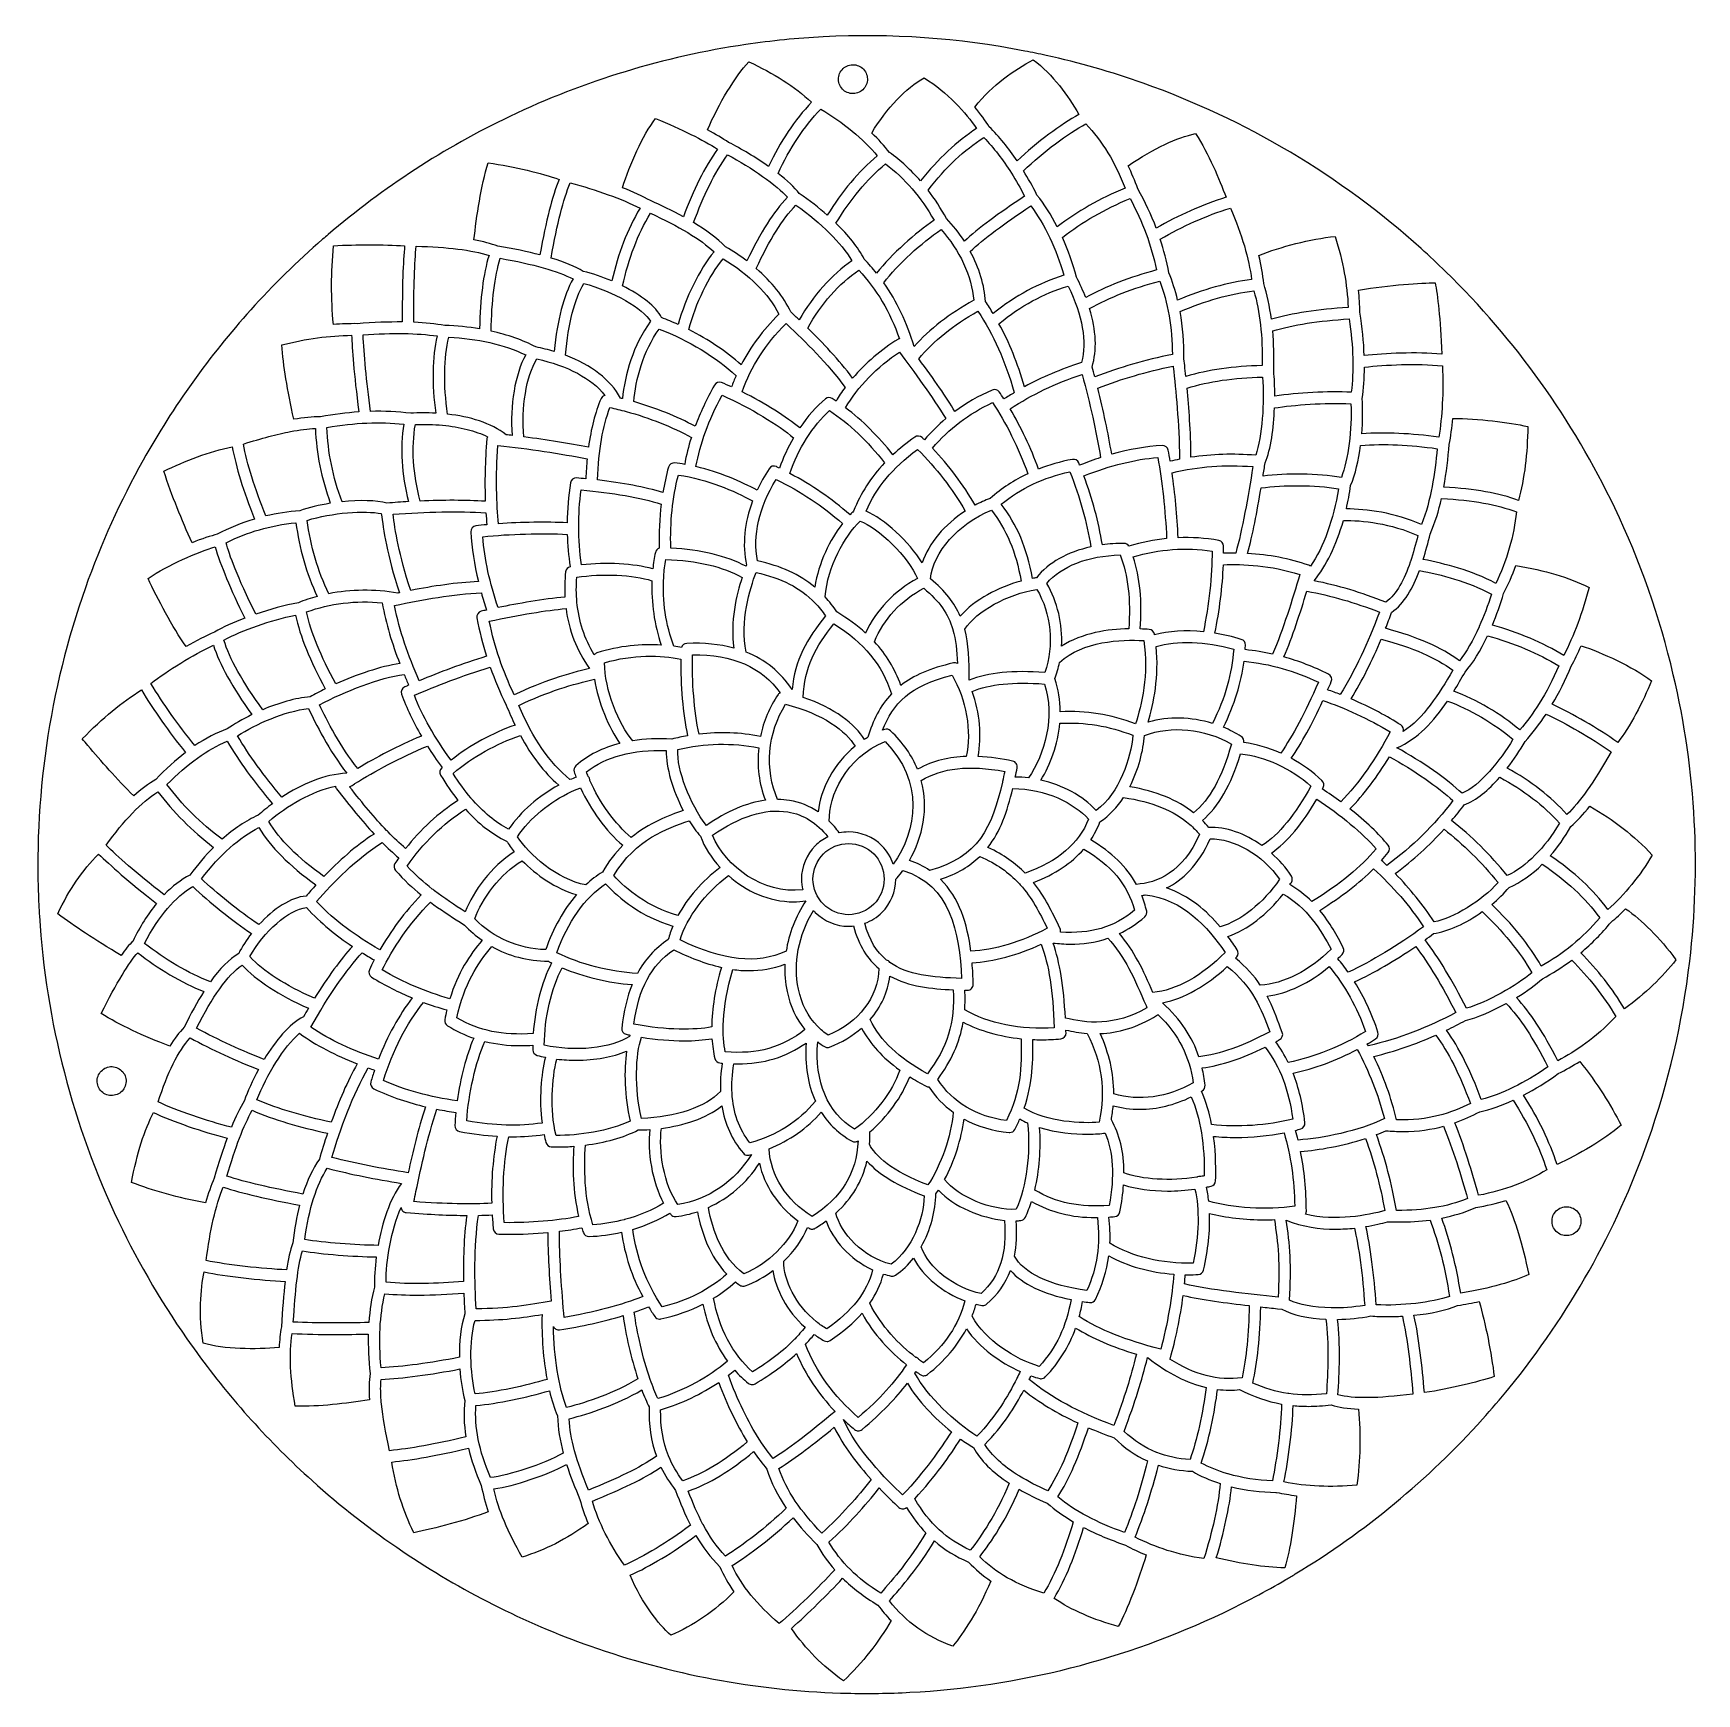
# Model space of a CAD drawing. Extents: x 47 to 537, y 322 to 810.
import ezdxf

# ---------------------------------------------------------------- set-up
doc = ezdxf.new("R2010")
doc.units = 0
doc.layers.add('SPLENDIDA_fix_overlaps', color=7, linetype='CONTINUOUS')

msp = doc.modelspace()

# ---------------------------------------------------------------- linework, layer by layer
at = {"layer": 'SPLENDIDA_fix_overlaps', "color": 7}
for points in [[(284.254289, 796.741008), (284.314289, 797.181007), (284.424289, 797.621006), (284.575289, 798.031005), (284.765288, 798.431004), (285.004287, 798.811003), (285.274287, 799.161002), (285.584286, 799.481001), (285.924285, 799.771001), (286.294284, 800.021), (286.685283, 800.230999), (287.105282, 800.390999), (287.524281, 800.520999), (287.96428, 800.590999), (288.415279, 800.620998), (288.855278, 800.610998), (289.294277, 800.550999), (289.725276, 800.440999), (290.145275, 800.290999), (290.544274, 800.091), (290.924273, 799.861), (291.274272, 799.581001), (291.595271, 799.271002), (291.88527, 798.931003), (292.13527, 798.561004), (292.334269, 798.171005), (292.504269, 797.761006), (292.625268, 797.331007), (292.705268, 796.891008), (292.734268, 796.451009), (292.725268, 796.00101), (292.665268, 795.561011), (292.555269, 795.131012), (292.405269, 794.711013), (292.205269, 794.311014), (291.96427, 793.931015), (291.694271, 793.581016), (291.385272, 793.261017), (291.044272, 792.981018), (290.674273, 792.731018), (290.285274, 792.521019), (289.875275, 792.351019), (289.444276, 792.231019), (289.004277, 792.15102), (288.564279, 792.12102), (288.11528, 792.14102), (287.674281, 792.201019), (287.245282, 792.311019), (286.825283, 792.461019), (286.424284, 792.651018), (286.044285, 792.891018), (285.694286, 793.161017), (285.375287, 793.471016), (285.095287, 793.811015), (284.845288, 794.181015), (284.635288, 794.581014), (284.464289, 794.991013), (284.345289, 795.421011), (284.265289, 795.85101), (284.234289, 796.301009)], [(72.444819, 497.951755), (72.03582, 497.761756), (71.615821, 497.621756), (71.185822, 497.521756), (70.745823, 497.461756), (70.294824, 497.461756), (69.855825, 497.491756), (69.415826, 497.581756), (68.984828, 497.711756), (68.584829, 497.881755), (68.19483, 498.101755), (67.82583, 498.351754), (67.495831, 498.651753), (67.185832, 498.971753), (66.915833, 499.331752), (66.685833, 499.711751), (66.504834, 500.11175), (66.355834, 500.531749), (66.254834, 500.971748), (66.205834, 501.411746), (66.194835, 501.851745), (66.234834, 502.301744), (66.314834, 502.731743), (66.444834, 503.161742), (66.625833, 503.571741), (66.834833, 503.96174), (67.095832, 504.321739), (67.385832, 504.661738), (67.714831, 504.961738), (68.06483, 505.231737), (68.444829, 505.461736), (68.855828, 505.651736), (69.274827, 505.791736), (69.705826, 505.891735), (70.145825, 505.951735), (70.595824, 505.951735), (71.035822, 505.921735), (71.475821, 505.831735), (71.89582, 505.701736), (72.305819, 505.531736), (72.694818, 505.311737), (73.064817, 505.061737), (73.395817, 504.761738), (73.705816, 504.441739), (73.964815, 504.08174), (74.194815, 503.701741), (74.385814, 503.301742), (74.535814, 502.881743), (74.635813, 502.441744), (74.685813, 502.001745), (74.694813, 501.561746), (74.655813, 501.111747), (74.564814, 500.681748), (74.435814, 500.251749), (74.265814, 499.84175), (74.044815, 499.451751), (73.794816, 499.091752), (73.504816, 498.751753), (73.174817, 498.451754), (72.825818, 498.181755)], [(502.604743, 460.281849), (502.564744, 459.84185), (502.463744, 459.401851), (502.333744, 458.981853), (502.154745, 458.571854), (501.923745, 458.191855), (501.664746, 457.831855), (501.364747, 457.491856), (501.034747, 457.201857), (500.673748, 456.941858), (500.293749, 456.711858), (499.88375, 456.531859), (499.463751, 456.391859), (499.024752, 456.301859), (498.583754, 456.261859), (498.133755, 456.261859), (497.694756, 456.301859), (497.263757, 456.391859), (496.833758, 456.531859), (496.433759, 456.711858), (496.04376, 456.941858), (495.683761, 457.201857), (495.354762, 457.491856), (495.053762, 457.831855), (494.793763, 458.191855), (494.574764, 458.571854), (494.394764, 458.981853), (494.253764, 459.401851), (494.164765, 459.84185), (494.114765, 460.281849), (494.114765, 460.721848), (494.164765, 461.171847), (494.253764, 461.601846), (494.394764, 462.031845), (494.574764, 462.431844), (494.793763, 462.821843), (495.053762, 463.181842), (495.354762, 463.511841), (495.683761, 463.81184), (496.04376, 464.07184), (496.433759, 464.291839), (496.833758, 464.471839), (497.263757, 464.611838), (497.694756, 464.701838), (498.133755, 464.751838), (498.583754, 464.751838), (499.024752, 464.701838), (499.463751, 464.611838), (499.88375, 464.471839), (500.293749, 464.291839), (500.673748, 464.07184), (501.034747, 463.81184), (501.364747, 463.511841), (501.664746, 463.181842), (501.923745, 462.821843), (502.154745, 462.431844), (502.333744, 462.031845), (502.463744, 461.601846), (502.564744, 461.171847), (502.604743, 460.721848)]]:
    msp.add_lwpolyline(points, close=True, dxfattribs=at)
for points in [[(381.415046, 739.411151), (381.415046, 739.441151)], [(268.814328, 724.541189), (269.125327, 724.241189)], [(271.484321, 726.701183), (270.185325, 727.94118)], [(382.665043, 712.01122), (382.684043, 711.80122)], [(386.065035, 712.17122), (385.855035, 714.151215)], [(167.734581, 694.591264), (167.754581, 694.591264)], [(207.305482, 642.591394), (207.305482, 642.601393)], [(277.274307, 642.381394), (277.305307, 642.351394)], [(301.075247, 561.111597), (301.075247, 561.121597)], [(172.944568, 548.411629), (174.205564, 547.601631)], [(322.134195, 528.451679), (322.165195, 528.451679)], [(374.695063, 523.90169), (374.964063, 523.271692)], [(414.784963, 515.98171), (414.284964, 517.321707)], [(194.305514, 512.251719), (194.305514, 510.891723)], [(252.935368, 498.141755), (252.935368, 498.151755)], [(362.615093, 486.431784), (362.645093, 486.431784)], [(203.504491, 432.201919), (203.415491, 433.421916)], [(413.374967, 434.761913), (414.624963, 434.631913)], [(429.204927, 435.001912), (429.173927, 435.001912)], [(149.814625, 406.711983), (149.814625, 406.721983)], [(412.883968, 380.761048), (413.093967, 380.761048)]]:
    msp.add_lwpolyline(points, dxfattribs=at)
for points in [[(279.754301, 808.830978), (272.13532, 808.430979), (264.524339, 807.670981), (256.975358, 806.550984)], [(339.084152, 804.650988), (319.575201, 808.450979), (299.605251, 809.870975), (279.754301, 808.830978)], [(256.975358, 806.550984), (232.955418, 803.000992), (209.464476, 795.87101), (187.564531, 785.421036)], [(345.355137, 803.350992), (343.275142, 803.82099), (341.184147, 804.250989), (339.084152, 804.650988)], [(373.884065, 795.181012), (364.554089, 798.481004), (355.025112, 801.210997), (345.355137, 803.350992)], [(245.705386, 781.451046), (249.055377, 789.271027), (253.845365, 797.151007), (257.885355, 801.470996)], [(257.885355, 801.470996), (265.105337, 798.181005), (271.285322, 794.191015), (276.325309, 789.611026)], [(324.304189, 788.18103), (329.665176, 794.881013), (335.89516, 798.991003), (341.464146, 802.090995)], [(341.464146, 802.090995), (347.464131, 797.641006), (351.634121, 791.601021), (354.945113, 785.991035)], [(294.015265, 780.531049), (298.544254, 788.02103), (303.97424, 793.721016), (309.474226, 796.741008)], [(309.474226, 796.741008), (316.294209, 792.441019), (321.695196, 786.511034), (324.875188, 781.851045)], [(455.633861, 746.551134), (431.91492, 767.90108), (403.96399, 784.531039), (373.884065, 795.181012)], [(276.325309, 789.611026), (271.334322, 784.371039), (267.095332, 778.021055), (263.685341, 770.701073)], [(328.584179, 782.381044), (327.485181, 784.14104), (326.044185, 786.131035), (324.304189, 788.18103)], [(187.564531, 785.421036), (168.334579, 776.251059), (150.325624, 764.521089), (134.125665, 750.681123)], [(220.674448, 764.451089), (222.885443, 771.351072), (226.555434, 779.761051), (230.435424, 784.831038)], [(230.435424, 784.831038), (238.205404, 781.571046), (244.305389, 778.551054), (248.645378, 775.83106)], [(266.484334, 768.651078), (269.845325, 776.03106), (274.055315, 782.391044), (279.035302, 787.561031)], [(279.035302, 787.561031), (285.405286, 783.81104), (291.674271, 778.631053), (295.655261, 773.831065)], [(354.945113, 785.991035), (349.754126, 783.081042), (342.525144, 777.901055), (336.794158, 772.331069)], [(338.665153, 769.401076), (344.395139, 775.081062), (351.83412, 780.411049), (356.964108, 783.231042)], [(356.964108, 783.231042), (361.785096, 778.171055), (365.665086, 771.81107), (368.554079, 764.321089)], [(251.92437, 777.771056), (250.174375, 778.941053), (248.09538, 780.17105), (245.705386, 781.451046)], [(299.224252, 774.821063), (297.785256, 776.701058), (296.01526, 778.631053), (294.015265, 780.531049)], [(324.875188, 781.851045), (319.115202, 778.201054), (313.575216, 773.031067), (308.375229, 766.431084)], [(310.575224, 763.741091), (315.764211, 770.431074), (321.275197, 775.631061), (326.985183, 779.181052)], [(326.985183, 779.181052), (329.895175, 776.17106), (332.554169, 772.741068), (335.094162, 768.721078)], [(336.794158, 772.331069), (334.235164, 776.15106), (331.535171, 779.461051), (328.584179, 782.381044)], [(369.405076, 770.931073), (377.214057, 776.09106), (383.745041, 779.211052), (389.254027, 780.381049)], [(389.254027, 780.381049), (393.195017, 774.291064), (396.214009, 767.141082), (398.235004, 761.631096)], [(248.645378, 775.83106), (244.845388, 770.451074), (241.495396, 763.761091), (238.645403, 755.89111)], [(241.635396, 754.171115), (244.464389, 762.111095), (247.80538, 768.831078), (251.575371, 774.121065)], [(251.575371, 774.121065), (258.774353, 770.331074), (266.084335, 765.151087), (269.225327, 761.651096)], [(263.685341, 770.701073), (259.91535, 773.351067), (255.665361, 775.88106), (251.92437, 777.771056)], [(295.655261, 773.831065), (290.135275, 769.191077), (285.205287, 763.321092), (280.955298, 756.371109)], [(308.375229, 766.431084), (305.605236, 769.621076), (302.544244, 772.421069), (299.224252, 774.821063)], [(177.004557, 749.121127), (177.794556, 756.01111), (179.105552, 764.901088), (181.155547, 771.81107)], [(181.155547, 771.81107), (189.265527, 770.541074), (196.845508, 768.761078), (202.064495, 766.901083)], [(272.694318, 762.781093), (271.375322, 764.561089), (269.155327, 766.601083), (266.484334, 768.651078)], [(283.504291, 754.021115), (287.694281, 761.021097), (292.584269, 766.881083), (298.075255, 771.451071)], [(298.075255, 771.451071), (303.724241, 767.191082), (308.514229, 761.611096), (312.375219, 754.861113)], [(335.094162, 768.721078), (335.105162, 768.711078), (335.115162, 768.691078), (335.125162, 768.681078)], [(335.125162, 768.681078), (336.434159, 766.611083), (337.714156, 764.351089), (338.974153, 761.941095)], [(342.625143, 762.291094), (341.334147, 764.841088), (340.01415, 767.201082), (338.665153, 769.401076)], [(372.285069, 764.10109), (371.424071, 766.491084), (370.455074, 768.761078), (369.405076, 770.931073)], [(202.064495, 766.901083), (199.9845, 761.741096), (198.274504, 755.031112), (196.415509, 744.691138)], [(199.705501, 743.771141), (201.575496, 754.221114), (203.254492, 760.851098), (205.314487, 765.861085)], [(205.314487, 765.861085), (212.984468, 763.86109), (220.564449, 761.111097), (225.855435, 758.441104)], [(228.975428, 760.651098), (226.674433, 761.911095), (223.83444, 763.201092), (220.674448, 764.451089)], [(316.00421, 755.361112), (314.365214, 758.361104), (312.554219, 761.161097), (310.575224, 763.741091)], [(368.554079, 764.321089), (361.084097, 761.251097), (354.514114, 757.511106), (348.584129, 752.931118)], [(377.705056, 752.591119), (376.235059, 756.471109), (374.434064, 760.291099), (372.285069, 764.10109)], [(225.855435, 758.441104), (222.105445, 752.07112), (219.435451, 745.171137), (217.575456, 737.031157)], [(238.645403, 755.89111), (235.314412, 757.731106), (231.93542, 759.341102), (228.975428, 760.651098)], [(269.225327, 761.651096), (265.075337, 757.301107), (261.325347, 751.411121), (257.305357, 742.911143)], [(260.02435, 740.701148), (264.02434, 749.281127), (267.685331, 755.131112), (271.705321, 759.321102)], [(271.705321, 759.321102), (279.405301, 753.851115), (284.935288, 748.361129), (288.17428, 742.951143)], [(280.955298, 756.371109), (278.515304, 758.511104), (275.754311, 760.651098), (272.694318, 762.781093)], [(338.974153, 761.941095), (331.264172, 756.901108), (325.325187, 752.471119), (321.254197, 748.731128)], [(323.014192, 745.721136), (326.934183, 749.421126), (332.895168, 753.901115), (340.815148, 759.081102)], [(340.815148, 759.081102), (344.825138, 753.741116), (348.355129, 746.321134), (350.544124, 738.681153)], [(348.584129, 752.931118), (346.785133, 756.451109), (344.754138, 759.641101), (342.625143, 762.291094)], [(350.094125, 749.791126), (355.96411, 754.421114), (362.495094, 758.181105), (369.985075, 761.251097)], [(369.985075, 761.251097), (373.714066, 754.391114), (376.264059, 747.491131), (377.764056, 740.251149)], [(398.235004, 761.631096), (391.195022, 759.391102), (384.17404, 756.301109), (377.705056, 752.591119)], [(378.865053, 749.331127), (385.334037, 753.101117), (392.415019, 756.241109), (399.495001, 758.481104)], [(399.495001, 758.481104), (402.894993, 750.621123), (404.984988, 743.571141), (405.744986, 737.431156)], [(220.725448, 735.571161), (222.544444, 743.771141), (225.155437, 750.641123), (228.905428, 756.951108)], [(228.905428, 756.951108), (237.155407, 753.201117), (243.694391, 749.241127), (247.645381, 745.621136)], [(251.024372, 747.091132), (248.535379, 749.621126), (245.194387, 752.02112), (241.635396, 754.171115)], [(291.82527, 743.411141), (289.924275, 746.941133), (287.135282, 750.481124), (283.504291, 754.021115)], [(312.375219, 754.861113), (306.905233, 751.081122), (299.94525, 745.091137), (295.444261, 739.301152)], [(321.254197, 748.731128), (319.714201, 751.141122), (317.945205, 753.391117), (316.00421, 755.361112)], [(132.515669, 749.301127), (125.035687, 742.811143), (117.964705, 735.86116), (111.345722, 728.501179)], [(134.125665, 750.681123), (133.584666, 750.221124), (133.044667, 749.761126), (132.515669, 749.301127)], [(184.01554, 747.271132), (182.024545, 748.00113), (179.685551, 748.621128), (177.004557, 749.121127)], [(297.575256, 736.481159), (301.674246, 742.011145), (308.764228, 748.241129), (314.395214, 752.13112)], [(314.395214, 752.13112), (319.764201, 746.301134), (323.504191, 738.241154), (324.03519, 731.381172)], [(354.235114, 738.161155), (353.184117, 742.131145), (351.775121, 746.091135), (350.094125, 749.791126)], [(381.415046, 739.441151), (380.785048, 742.801143), (379.92405, 746.091135), (378.865053, 749.331127)], [(407.88398, 744.531139), (414.293964, 747.131132), (422.954943, 749.301127), (430.314924, 750.141125)], [(430.314924, 750.141125), (432.614918, 742.781143), (433.874915, 735.91116), (434.164915, 729.231177)], [(135.685661, 724.221189), (134.944663, 731.97117), (134.955663, 739.411151), (135.725661, 747.381132)], [(135.725661, 747.381132), (142.495644, 747.761131), (150.345624, 747.751131), (156.615608, 747.361132)], [(156.615608, 747.361132), (156.214609, 742.681143), (155.84561, 735.371162), (155.94461, 724.961188)], [(159.345602, 724.861188), (159.245602, 735.331162), (159.615601, 742.601143), (160.0156, 747.221132)], [(160.0156, 747.221132), (169.194577, 747.031132), (176.385559, 746.131135), (181.444546, 744.551139)], [(181.444546, 744.551139), (179.754551, 739.031152), (178.845553, 731.93117), (178.685553, 722.941193)], [(196.415509, 744.691138), (192.814518, 745.621136), (188.674528, 746.491134), (184.01554, 747.271132)], [(209.155477, 739.85115), (206.825483, 741.261147), (203.665491, 742.571144), (199.705501, 743.771141)], [(247.645381, 745.621136), (243.265392, 740.301149), (239.294402, 732.241169), (237.084407, 724.221189)], [(257.305357, 742.911143), (255.355362, 744.401139), (253.245367, 745.801135), (251.024372, 747.091132)], [(327.464181, 730.981173), (327.224182, 735.661161), (325.605186, 740.871148), (323.014192, 745.721136)], [(409.303977, 736.291159), (409.064977, 738.881153), (408.593979, 741.631146), (407.88398, 744.531139)], [(462.824843, 739.80115), (460.473849, 742.101145), (458.074855, 744.351139), (455.633861, 746.551134)], [(182.084545, 722.271194), (182.205544, 731.191172), (183.095542, 738.391154), (184.745538, 743.691141)], [(184.745538, 743.691141), (194.385514, 742.011145), (201.705496, 739.93115), (206.155485, 737.631156)], [(217.575456, 737.031157), (214.774463, 738.221154), (211.88547, 739.191152), (209.155477, 739.85115)], [(240.205399, 722.721193), (242.265394, 730.551174), (246.115385, 738.451154), (250.334374, 743.551141)], [(250.334374, 743.551141), (257.865355, 738.971153), (263.734341, 733.131167), (266.734333, 727.271182)], [(270.185325, 727.94118), (268.12533, 732.351169), (264.595339, 736.751158), (260.02435, 740.701148)], [(288.17428, 742.951143), (282.265294, 738.901153), (276.745308, 732.721168), (272.645318, 725.581186)], [(275.174312, 723.141192), (279.084302, 730.201174), (284.455289, 736.321159), (290.194275, 740.211149)], [(290.194275, 740.211149), (295.424261, 734.651163), (299.424251, 727.87118), (302.155245, 720.0412)], [(295.444261, 739.301152), (294.305264, 740.721148), (293.105267, 742.111145), (291.82527, 743.411141)], [(377.764056, 740.251149), (369.895075, 738.171155), (363.044092, 735.511161), (356.945108, 732.14117)], [(383.98504, 731.391172), (383.294042, 734.281164), (382.434044, 736.991158), (381.415046, 739.411151)], [(512.543719, 670.331324), (500.223749, 696.16126), (483.293792, 719.8012), (462.824843, 739.80115)], [(206.155485, 737.631156), (203.375492, 732.631168), (201.584496, 725.761186), (200.605498, 716.281209)], [(203.91549, 715.171212), (204.855488, 724.791188), (206.575484, 731.581171), (209.305477, 736.311159)], [(209.305477, 736.311159), (217.875455, 734.041165), (226.915433, 728.901178), (228.955428, 725.161187)], [(232.19442, 726.241184), (230.685423, 729.471176), (226.125435, 732.871168), (220.725448, 735.571161)], [(306.455234, 717.761206), (304.405239, 724.761188), (301.424246, 731.021172), (297.575256, 736.481159)], [(350.544124, 738.681153), (343.035142, 736.381159), (336.334159, 732.761168), (329.724176, 727.451181)], [(331.445171, 724.461189), (337.905155, 729.741176), (344.424139, 733.301167), (351.764121, 735.521161)], [(351.764121, 735.521161), (356.02511, 726.821183), (357.375107, 719.101202), (355.684111, 713.061217)], [(356.945108, 732.14117), (356.19511, 734.101165), (355.294112, 736.11116), (354.235114, 738.161155)], [(358.084105, 728.881178), (364.08409, 732.261169), (370.855073, 734.931163), (378.724053, 737.001157)], [(378.724053, 737.001157), (381.084047, 730.901173), (382.424044, 723.031192), (382.445044, 715.431211)], [(405.744986, 737.431156), (398.695003, 736.571159), (391.395022, 734.541164), (383.98504, 731.391172)], [(384.695038, 728.00118), (392.12502, 731.221172), (399.415001, 733.281167), (406.423984, 734.101165)], [(406.423984, 734.101165), (408.19498, 728.07118), (408.994978, 720.841198), (408.874978, 712.14122)], [(411.574971, 725.751186), (411.083972, 729.591176), (410.333974, 733.101167), (409.303977, 736.291159)], [(437.183907, 734.311164), (446.574884, 735.94116), (455.633861, 736.391159), (459.753851, 736.521159)], [(437.624906, 727.80118), (437.574906, 729.951175), (437.423906, 732.12117), (437.183907, 734.311164)], [(459.753851, 736.521159), (460.433849, 732.721168), (461.244847, 726.221184), (461.723846, 715.491211)], [(324.03519, 731.381172), (316.855208, 727.331182), (311.065222, 722.861193), (306.455234, 717.761206)], [(329.724176, 727.451181), (329.004177, 728.641178), (328.254179, 729.831175), (327.464181, 730.981173)], [(434.164915, 729.231177), (425.244937, 728.701178), (417.664956, 727.541181), (411.574971, 725.751186)], [(111.345722, 728.501179), (99.194752, 715.011212), (88.575779, 700.14125), (79.714801, 684.291289)], [(142.615643, 724.461189), (140.345649, 724.491189), (138.035655, 724.401189), (135.685661, 724.221189)], [(155.94461, 724.961188), (151.91562, 725.001187), (147.495631, 724.841188), (142.615643, 724.461189)], [(168.464579, 723.93119), (165.705586, 724.411189), (162.665593, 724.711188), (159.345602, 724.861188)], [(228.955428, 725.161187), (223.86544, 718.301204), (221.385447, 709.351227), (220.674448, 702.441244)], [(237.084407, 724.221189), (235.475411, 724.951188), (233.845415, 725.621186), (232.19442, 726.241184)], [(266.734333, 727.271182), (261.924345, 722.451194), (258.355354, 717.711206), (255.615361, 712.371219)], [(255.86536, 704.401239), (258.655353, 712.10122), (262.615343, 718.261204), (268.814328, 724.541189)], [(269.125327, 724.241189), (274.495314, 719.101202), (281.105297, 712.751218), (286.174285, 705.681236)], [(272.645318, 725.581186), (272.254319, 725.951185), (271.85532, 726.341184), (271.484321, 726.701183)], [(307.84423, 714.161215), (312.285219, 719.421201), (317.995205, 724.03119), (325.264187, 728.18118)], [(325.264187, 728.18118), (329.834175, 721.231197), (333.254167, 713.521216), (335.95516, 704.19124)], [(338.985153, 705.921235), (336.934158, 712.851218), (334.474164, 718.921203), (331.445171, 724.461189)], [(358.834103, 711.721221), (360.325099, 716.651208), (360.0651, 722.461194), (358.084105, 728.881178)], [(385.855035, 714.151215), (385.934035, 718.761203), (385.525036, 723.521191), (384.695038, 728.00118)], [(411.94497, 722.311194), (417.914955, 724.13119), (425.454936, 725.331187), (434.473914, 725.851185)], [(434.473914, 725.851185), (435.644911, 717.751206), (435.83391, 710.511224), (435.074912, 704.281239)], [(438.874903, 715.081212), (438.723903, 719.071202), (438.314904, 723.311192), (437.624906, 727.80118)], [(120.524699, 718.231204), (127.625681, 720.0512), (134.504664, 720.981198), (141.024647, 721.051197)], [(141.024647, 721.051197), (141.165647, 717.151207), (141.655646, 709.991225), (143.174642, 698.511254)], [(144.424639, 721.181197), (153.125617, 721.801195), (160.274599, 721.681196), (166.194585, 720.841198)], [(146.584634, 698.671253), (145.395637, 707.631231), (144.625638, 715.651211), (144.424639, 721.181197)], [(166.194585, 720.841198), (164.765588, 714.631213), (164.605588, 706.721233), (165.765586, 698.141255)], [(169.254577, 697.851255), (168.01558, 706.511234), (168.12558, 714.461214), (169.605576, 720.491199)], [(178.685553, 722.941193), (175.355562, 723.511191), (171.91557, 723.85119), (168.464579, 723.93119)], [(169.605576, 720.491199), (177.875555, 720.1512), (185.935535, 718.271204), (192.245519, 715.291212)], [(195.254512, 717.611206), (191.444521, 719.611201), (186.935533, 721.191197), (182.084545, 722.271194)], [(223.99544, 701.541246), (224.575439, 707.96123), (226.794433, 716.431209), (231.484421, 722.881193)], [(231.484421, 722.881193), (240.1154, 719.561201), (248.225379, 714.631213), (254.095365, 709.151227)], [(255.615361, 712.371219), (251.314372, 716.231209), (245.995385, 719.791201), (240.205399, 722.721193)], [(288.385279, 708.431229), (284.365289, 713.871215), (279.595301, 718.831203), (275.174312, 723.141192)], [(301.684246, 719.8512), (296.885258, 716.941208), (292.18527, 712.851218), (288.385279, 708.431229)], [(302.155245, 720.0412), (301.995245, 720.0012), (301.834245, 719.9412), (301.684246, 719.8512)], [(412.263969, 710.551224), (412.364969, 714.781213), (412.253969, 718.681203), (411.94497, 722.311194)], [(123.99569, 696.351259), (122.105695, 704.861238), (120.935698, 712.221219), (120.524699, 718.231204)], [(192.245519, 715.291212), (189.084527, 709.601226), (187.535531, 700.431249), (188.274529, 691.581271)], [(200.605498, 716.281209), (198.895503, 716.791208), (197.115507, 717.241207), (195.254512, 717.611206)], [(220.14545, 702.571244), (217.214457, 707.92123), (211.535471, 712.301219), (203.91549, 715.171212)], [(286.305284, 699.751251), (289.805275, 705.761236), (295.80526, 711.96122), (302.145245, 716.12121)], [(302.145245, 716.12121), (306.375234, 710.491224), (311.89522, 702.931243), (315.794211, 696.531259)], [(382.445044, 715.431211), (374.235064, 713.721216), (367.054082, 711.651221), (359.615101, 708.831228)], [(461.723846, 715.491211), (454.024865, 716.19121), (445.133887, 715.771211), (438.874903, 715.081212)], [(191.734521, 691.151272), (190.885523, 699.741251), (192.395519, 708.981228), (195.464511, 714.101215)], [(195.464511, 714.101215), (204.555489, 712.15122), (211.625471, 708.341229), (215.544461, 703.371242)], [(318.495204, 698.651253), (315.92421, 702.831243), (312.464219, 707.87123), (307.84423, 714.161215)], [(334.714163, 699.431251), (341.325147, 703.691241), (347.83413, 706.801233), (355.90511, 709.561226)], [(355.684111, 713.061217), (349.445126, 710.981223), (344.10514, 708.711228), (338.985153, 705.921235)], [(355.90511, 709.561226), (358.264104, 700.841248), (359.9951, 692.981268), (361.325097, 685.071287)], [(359.615101, 708.831228), (359.365102, 709.781226), (359.105102, 710.751223), (358.834103, 711.721221)], [(360.474099, 705.521236), (367.724081, 708.281229), (374.695063, 710.331224), (382.665043, 712.01122)], [(382.684043, 711.80122), (383.474041, 704.571239), (384.445039, 695.611261), (384.525039, 684.571289)], [(386.415034, 708.961228), (386.294034, 710.061225), (386.174035, 711.141222), (386.065035, 712.17122)], [(408.874978, 712.14122), (400.374999, 711.95122), (392.985018, 710.901223), (386.415034, 708.961228)], [(412.553969, 703.141242), (412.564969, 705.901235), (412.454969, 708.471229), (412.263969, 710.551224)], [(438.263904, 702.441244), (438.694903, 705.311237), (438.904903, 708.401229), (438.923903, 711.671221)], [(438.923903, 711.671221), (445.154887, 712.371219), (454.194865, 712.821218), (461.874845, 712.06122)], [(461.874845, 712.06122), (462.194845, 704.371239), (461.824845, 697.181257), (460.814848, 691.061272)], [(247.734381, 706.391234), (245.415386, 702.221244), (243.555391, 698.211254), (242.084395, 694.291264)], [(249.865375, 707.131232), (249.064377, 707.461231), (248.15538, 707.141232), (247.734381, 706.391234)], [(252.774368, 705.871235), (251.81437, 706.301234), (250.845373, 706.731233), (249.865375, 707.131232)], [(254.095365, 709.151227), (253.625366, 708.09123), (253.194367, 706.991233), (252.774368, 705.871235)], [(286.174285, 705.681236), (285.194287, 704.371239), (284.305289, 703.041242), (283.524291, 701.721246)], [(329.424176, 704.951238), (325.395187, 703.161242), (321.794196, 701.081247), (318.495204, 698.651253)], [(331.504171, 704.381239), (331.035172, 705.041237), (330.165175, 705.281237), (329.424176, 704.951238)], [(364.605088, 686.061285), (363.535091, 692.411269), (362.184095, 698.751253), (360.474099, 705.521236)], [(386.764033, 705.511236), (393.205017, 707.491231), (400.503999, 708.561229), (408.994978, 708.761228)], [(387.91503, 685.161287), (387.83403, 692.951268), (387.334032, 699.691251), (386.764033, 705.511236)], [(408.994978, 708.761228), (409.503976, 701.341247), (408.894978, 691.311272), (406.954983, 685.751286)], [(435.074912, 704.281239), (427.96393, 704.621238), (419.503951, 704.19124), (412.553969, 703.141242)], [(214.405464, 702.411244), (212.655468, 698.291254), (211.444471, 693.681266), (210.705473, 688.10128)], [(213.325467, 678.501304), (213.705466, 687.521281), (214.865463, 694.211264), (217.015457, 699.791251)], [(215.544461, 703.371242), (215.055462, 703.241242), (214.615463, 702.901243), (214.405464, 702.411244)], [(217.015457, 699.791251), (218.575454, 699.461251), (220.15545, 699.081252), (221.745446, 698.651253)], [(220.674448, 702.441244), (220.495449, 702.481244), (220.314449, 702.531244), (220.14545, 702.571244)], [(242.084395, 694.291264), (236.794408, 697.141257), (230.375424, 699.701251), (223.99544, 701.541246)], [(242.325394, 682.431294), (243.495391, 689.111277), (245.995385, 696.00126), (249.975375, 703.391242)], [(249.975375, 703.391242), (258.495354, 699.711251), (266.595334, 694.591264), (271.015322, 690.891273)], [(272.845318, 693.791266), (268.964328, 696.961258), (262.734343, 700.991248), (255.86536, 704.401239)], [(280.435299, 702.361244), (277.765306, 700.201249), (275.145312, 697.211257), (272.845318, 693.791266)], [(282.424294, 702.471244), (281.805295, 702.871243), (281.004297, 702.821243), (280.435299, 702.361244)], [(283.524291, 701.721246), (283.155292, 701.971245), (282.794293, 702.231244), (282.424294, 702.471244)], [(300.245249, 685.911285), (295.92426, 691.381272), (291.254272, 696.01126), (286.305284, 699.751251)], [(311.87522, 687.85128), (316.815208, 693.621266), (322.474194, 697.941255), (329.525176, 701.261247)], [(329.525176, 701.261247), (333.415166, 695.521261), (337.205157, 687.89128), (339.94515, 680.331299)], [(332.915168, 702.311244), (332.445169, 703.031242), (331.97417, 703.721241), (331.504171, 704.381239)], [(335.95516, 704.19124), (334.945163, 703.591241), (333.924165, 702.961243), (332.915168, 702.311244)], [(409.734976, 683.521291), (411.433971, 687.581281), (412.244969, 693.791266), (412.473969, 699.681251)], [(412.473969, 699.681251), (418.354954, 700.601248), (427.034932, 701.261247), (434.954913, 700.881248)], [(434.954913, 700.881248), (435.284912, 693.361267), (434.154915, 684.581289), (432.16492, 679.231302)], [(438.144905, 692.09127), (438.444904, 695.761261), (438.484904, 699.381252), (438.263904, 702.441244)], [(131.84567, 697.091257), (129.495676, 697.081257), (126.895683, 696.831258), (123.99569, 696.351259)], [(143.174642, 698.511254), (139.575651, 698.261254), (135.82566, 697.801255), (131.84567, 697.091257)], [(133.745666, 693.971265), (142.064645, 695.351262), (149.334627, 695.651261), (156.375609, 694.921263)], [(158.405604, 698.121255), (154.555614, 698.611253), (150.645623, 698.791253), (146.584634, 698.671253)], [(156.375609, 694.921263), (155.234612, 687.92128), (155.694611, 680.271299), (157.754606, 672.13132)], [(165.765586, 698.141255), (163.214592, 698.281254), (160.714598, 698.261254), (158.405604, 698.121255)], [(161.214597, 672.301319), (159.084602, 680.401299), (158.595604, 687.95128), (159.774601, 694.791263)], [(159.774601, 694.791263), (162.504594, 694.911263), (165.185587, 694.831263), (167.734581, 694.591264)], [(186.444534, 691.791271), (182.095545, 695.281262), (175.694561, 697.121257), (169.254577, 697.851255)], [(221.745446, 698.651253), (221.754446, 698.641253), (221.765446, 698.641253), (221.785446, 698.641253)], [(221.785446, 698.641253), (228.535429, 696.791258), (235.435411, 694.081265), (240.955398, 691.031272)], [(269.924325, 680.411299), (272.294319, 687.471281), (276.814308, 694.621263), (281.635296, 698.921253)], [(281.635296, 698.921253), (287.415281, 695.031262), (292.834268, 689.861275), (297.805255, 683.531291)], [(315.794211, 696.531259), (313.554216, 694.651263), (311.474221, 692.581269), (309.495226, 690.291274)], [(343.084142, 681.691296), (340.825148, 687.89128), (337.865155, 694.141265), (334.714163, 699.431251)], [(463.89484, 688.921278), (464.343839, 691.321272), (464.694838, 693.901265), (464.933838, 696.611258)], [(464.933838, 696.611258), (472.473819, 696.491259), (481.253797, 695.531261), (486.973783, 694.221264)], [(109.225727, 689.061277), (114.544714, 690.761273), (119.105702, 691.97127), (123.064692, 692.721268)], [(123.064692, 692.721268), (125.765686, 693.241267), (128.18568, 693.541266), (130.375674, 693.651266)], [(130.375674, 693.651266), (130.685673, 686.271284), (132.12567, 679.031302), (134.765663, 671.631321)], [(138.214654, 672.08132), (135.515661, 679.461301), (134.035665, 686.641283), (133.745666, 693.971265)], [(167.754581, 694.591264), (170.314574, 694.351264), (172.754568, 693.941265), (174.984563, 693.361267)], [(174.984563, 693.361267), (177.214557, 692.801268), (179.254552, 692.07127), (181.004547, 691.211272)], [(180.845548, 690.651273), (180.225549, 684.07129), (180.14555, 677.641306), (180.355549, 672.241319)], [(181.004547, 691.211272), (180.915548, 691.031272), (180.865548, 690.851273), (180.845548, 690.651273)], [(188.274529, 691.581271), (187.665531, 691.651271), (187.055532, 691.721271), (186.444534, 691.791271)], [(210.705473, 688.10128), (205.024487, 689.231277), (198.395504, 690.291274), (191.734521, 691.151272)], [(240.955398, 691.031272), (240.1054, 688.351279), (239.455401, 685.711286), (238.995403, 683.091292)], [(271.015322, 690.891273), (269.345327, 688.04128), (267.92433, 685.001287), (266.865333, 681.961295)], [(306.665233, 691.101272), (304.285239, 689.381277), (302.155245, 687.661281), (300.245249, 685.911285)], [(308.844228, 690.941273), (308.254229, 691.521271), (307.334232, 691.591271), (306.665233, 691.101272)], [(309.495226, 690.291274), (309.275227, 690.511274), (309.065227, 690.731273), (308.844228, 690.941273)], [(460.814848, 691.061272), (452.673868, 692.221269), (445.223887, 692.561269), (438.144905, 692.09127)], [(486.973783, 694.221264), (486.904783, 686.261284), (485.994785, 678.961303), (484.274789, 672.471319)], [(85.765786, 681.081297), (92.08477, 684.01129), (99.214752, 686.971283), (105.924735, 688.251279)], [(105.924735, 688.251279), (106.995733, 682.301294), (109.165727, 675.321312), (112.504719, 667.011332)], [(115.82571, 667.90133), (112.484719, 676.15131), (110.254724, 683.261292), (109.225727, 689.061277)], [(184.205539, 665.621336), (183.665541, 671.121322), (183.375542, 679.721301), (184.08454, 688.621278)], [(184.08454, 688.621278), (193.044517, 687.681281), (202.605493, 686.251284), (210.325474, 684.701288)], [(292.355269, 669.311327), (295.405261, 676.401309), (299.93425, 681.831295), (307.495231, 687.491281)], [(307.495231, 687.491281), (313.014217, 681.971295), (317.605206, 676.01131), (321.514196, 669.371327)], [(324.445189, 671.101322), (320.865198, 677.171307), (316.724208, 682.701293), (311.87522, 687.85128)], [(361.325097, 685.071287), (359.334102, 684.431289), (357.285107, 683.701291), (355.174112, 682.881293)], [(356.405109, 679.711301), (364.355089, 682.801293), (371.344072, 684.551289), (378.155055, 685.121287)], [(379.445051, 688.631278), (374.625063, 688.341279), (369.754076, 687.501281), (364.605088, 686.061285)], [(378.155055, 685.121287), (379.455051, 678.051305), (380.384049, 669.531326), (380.745048, 661.271347)], [(381.214047, 687.261282), (381.044047, 688.09128), (380.304049, 688.681278), (379.445051, 688.631278)], [(381.804045, 683.98129), (381.615046, 685.111287), (381.415046, 686.201284), (381.214047, 687.261282)], [(406.954983, 685.751286), (400.263999, 686.301284), (394.134015, 686.121285), (387.91503, 685.161287)], [(434.883913, 676.871308), (436.274909, 680.1013), (437.223907, 684.301289), (437.784906, 688.651278)], [(437.784906, 688.651278), (444.803888, 689.171277), (452.223869, 688.871278), (460.364849, 687.691281)], [(460.364849, 687.691281), (459.654851, 680.551299), (458.564854, 672.611318), (455.734861, 665.411336)], [(462.284844, 676.411309), (463.064842, 680.701298), (463.524841, 684.951288), (463.89484, 688.921278)], [(79.714801, 684.291289), (72.995818, 672.291319), (67.294832, 659.721351), (62.714843, 646.761383)], [(94.115765, 660.03135), (90.975773, 666.861333), (88.285779, 673.621316), (85.765786, 681.081297)], [(210.325474, 684.701288), (210.155475, 682.861293), (210.024475, 680.911298), (209.935475, 678.851303)], [(234.234414, 682.271294), (233.555416, 679.8313), (233.024417, 677.341307), (232.595419, 674.821313)], [(236.06441, 683.511291), (235.245412, 683.601291), (234.464414, 683.081292), (234.234414, 682.271294)], [(238.995403, 683.091292), (238.024405, 683.251292), (237.055407, 683.401291), (236.06441, 683.511291)], [(260.325349, 675.481311), (255.635361, 678.001305), (249.355377, 680.801298), (242.325394, 682.431294)], [(263.80534, 681.791296), (262.455344, 679.671301), (261.294347, 677.571306), (260.325349, 675.481311)], [(265.964335, 682.411294), (265.194337, 682.781293), (264.265339, 682.511294), (263.80534, 681.791296)], [(266.865333, 681.961295), (266.564334, 682.111295), (266.274334, 682.261294), (265.964335, 682.411294)], [(287.645281, 668.261329), (282.105295, 673.091317), (276.475309, 676.971308), (269.924325, 680.411299)], [(297.805255, 683.531291), (293.694266, 679.241302), (290.794273, 674.671313), (288.665278, 669.281327)], [(339.94515, 680.331299), (335.92416, 678.421304), (332.245169, 676.01131), (328.855178, 673.071317)], [(332.11517, 671.351322), (337.855155, 676.05131), (344.474139, 679.211302), (352.304119, 680.931298)], [(353.025117, 684.551289), (349.504126, 683.86129), (346.195135, 682.911293), (343.084142, 681.691296)], [(352.304119, 680.931298), (355.285112, 673.361317), (357.264107, 666.261334), (358.495104, 658.831353)], [(354.924113, 683.521291), (354.625113, 684.281289), (353.825115, 684.701288), (353.025117, 684.551289)], [(355.174112, 682.881293), (355.094112, 683.101292), (355.014112, 683.311292), (354.924113, 683.521291)], [(384.525039, 684.571289), (383.625041, 684.391289), (382.714043, 684.19129), (381.804045, 683.98129)], [(382.344044, 680.621298), (390.304024, 682.471294), (397.775006, 683.051292), (406.114985, 682.421294)], [(384.14504, 661.511346), (383.85504, 667.99133), (383.224042, 674.611313), (382.344044, 680.621298)], [(406.114985, 682.421294), (404.694988, 673.501316), (403.013992, 663.86134), (401.083997, 657.011357)], [(409.114977, 679.661301), (409.324977, 680.951298), (409.524976, 682.241294), (409.734976, 683.521291)], [(432.16492, 679.231302), (425.074937, 680.381299), (416.13396, 680.541299), (409.114977, 679.661301)], [(205.405486, 677.651306), (204.794488, 673.711316), (204.484489, 669.831325), (204.444489, 665.911335)], [(207.214482, 679.091302), (206.334484, 679.161302), (205.535486, 678.541304), (205.405486, 677.651306)], [(209.935475, 678.851303), (209.035477, 678.941303), (208.13548, 679.021302), (207.214482, 679.091302)], [(208.635478, 653.501366), (207.605481, 661.191347), (207.564481, 668.281329), (208.535479, 675.571311)], [(208.535479, 675.571311), (217.734456, 674.751313), (225.984435, 673.291317), (232.09542, 671.421321)], [(232.595419, 674.821313), (227.355432, 676.381309), (220.714448, 677.641306), (213.325467, 678.501304)], [(234.905413, 658.441354), (234.685413, 666.101335), (235.405411, 673.181317), (237.135407, 679.9413)], [(237.135407, 679.9413), (245.714386, 678.731303), (253.515366, 675.311312), (258.984353, 672.331319)], [(260.395349, 654.701363), (258.995353, 662.241344), (260.834348, 670.291324), (265.875335, 678.671303)], [(265.875335, 678.671303), (273.274317, 675.031312), (279.405301, 670.941323), (285.435286, 665.681336)], [(361.844095, 659.431351), (360.714098, 666.271334), (358.955103, 672.841318), (356.405109, 679.711301)], [(404.583989, 656.891358), (406.053985, 662.321344), (407.354982, 669.101327), (408.534979, 676.15131)], [(408.534979, 676.15131), (415.194962, 677.111307), (424.293939, 677.011307), (431.303922, 675.93131)], [(431.303922, 675.93131), (429.883925, 666.921333), (426.894933, 658.741353), (423.074942, 653.121367)], [(433.614916, 669.971325), (434.133915, 672.201319), (434.553914, 674.511314), (434.883913, 676.871308)], [(484.274789, 672.471319), (478.444804, 674.631313), (471.513821, 675.87131), (462.284844, 676.411309)], [(134.765663, 671.631321), (131.535671, 671.121322), (128.395679, 670.381324), (125.785686, 669.451326)], [(151.435621, 671.691321), (148.334629, 672.541319), (143.365642, 672.621318), (138.214654, 672.08132)], [(157.754606, 672.13132), (155.674611, 672.01132), (153.564616, 671.87132), (151.435621, 671.691321)], [(180.355549, 672.241319), (174.535564, 672.581319), (168.05558, 672.601318), (161.214597, 672.301319)], [(232.09542, 671.421321), (231.575421, 667.251332), (231.385422, 662.941343), (231.504421, 658.431354)], [(258.984353, 672.331319), (256.515359, 665.841335), (255.91536, 659.511351), (257.185357, 653.441366)], [(328.855178, 673.071317), (327.325182, 672.511319), (325.855185, 671.84132), (324.445189, 671.101322)], [(341.315147, 649.561376), (339.674151, 658.471354), (336.714158, 665.481336), (332.11517, 671.351322)], [(458.274854, 662.581344), (459.734851, 665.961335), (460.793848, 669.491326), (461.593846, 673.041317)], [(461.593846, 673.041317), (471.003822, 672.521319), (477.914805, 671.291322), (483.624791, 669.081327)], [(529.784676, 621.221447), (525.803685, 638.151405), (520.0247, 654.651363), (512.543719, 670.331324)], [(112.504719, 667.011332), (108.674728, 665.881335), (105.015737, 664.391339), (101.504746, 662.511344)], [(104.09574, 660.03135), (110.365724, 663.221342), (117.135707, 665.141337), (124.665688, 665.921335)], [(125.785686, 669.451326), (122.314694, 669.161327), (119.004702, 668.651328), (115.82571, 667.90133)], [(124.665688, 665.921335), (125.575686, 658.541354), (127.794681, 650.841373), (130.915673, 644.241389)], [(127.98468, 666.611333), (135.205662, 668.931328), (144.984638, 669.551326), (149.765626, 668.601328)], [(134.305664, 645.031387), (131.135672, 651.531371), (128.865678, 659.251352), (127.98468, 666.611333)], [(149.765626, 668.601328), (150.375624, 664.00134), (151.375622, 656.471359), (155.075612, 645.331387)], [(153.214617, 668.421329), (163.105592, 669.181327), (172.475569, 669.321327), (180.524549, 668.831328)], [(158.435604, 646.001385), (154.895613, 656.571359), (153.825615, 663.84134), (153.214617, 668.421329)], [(180.524549, 668.831328), (180.605548, 667.581331), (180.705548, 666.421334), (180.814548, 665.351337)], [(204.444489, 665.911335), (198.334504, 666.201334), (191.015522, 666.091335), (184.205539, 665.621336)], [(285.435286, 665.681336), (281.714296, 660.891348), (278.405304, 654.241364), (277.245307, 647.001382)], [(280.314299, 644.08139), (281.075297, 653.191367), (285.975285, 661.791346), (290.564274, 666.401334)], [(288.665278, 669.281327), (288.325279, 668.961328), (287.98428, 668.621328), (287.645281, 668.261329)], [(290.564274, 666.401334), (295.91526, 664.451339), (304.815238, 656.00136), (307.434231, 649.491376)], [(308.855228, 654.111365), (304.964238, 660.471349), (297.665256, 667.041332), (292.355269, 669.311327)], [(321.514196, 669.371327), (315.424211, 665.421336), (310.825223, 659.90135), (308.855228, 654.111365)], [(311.294222, 649.401376), (312.06522, 657.271357), (319.514201, 665.661336), (329.195177, 669.571326)], [(329.195177, 669.571326), (333.615166, 664.04134), (336.415159, 657.361357), (337.974155, 648.781378)], [(424.13394, 648.851378), (427.723931, 653.201367), (430.704923, 659.381352), (432.734918, 666.561334)], [(432.734918, 666.561334), (438.303904, 666.721333), (446.803883, 665.661336), (454.654863, 662.171345)], [(455.734861, 665.411336), (447.90488, 668.821328), (439.494901, 670.001325), (433.614916, 669.971325)], [(483.624791, 669.081327), (482.973793, 662.321344), (480.673798, 654.401364), (477.564806, 648.09138)], [(101.504746, 662.511344), (99.635751, 662.061345), (97.024757, 661.191347), (94.115765, 660.03135)], [(177.595556, 665.021337), (176.694558, 664.921338), (176.02456, 664.13134), (176.08456, 663.231342)], [(176.08456, 663.231342), (176.385559, 658.451354), (177.135557, 653.611366), (178.325554, 648.641378)], [(180.814548, 665.351337), (179.714551, 665.251337), (178.635553, 665.141337), (177.595556, 665.021337)], [(179.595551, 661.821345), (187.564531, 662.621343), (196.984508, 662.881343), (204.475489, 662.501344)], [(184.09554, 640.951398), (181.645546, 648.231379), (180.16555, 655.101362), (179.595551, 661.821345)], [(204.475489, 662.501344), (204.564489, 659.401351), (204.834488, 656.241359), (205.274487, 652.981368)], [(380.745048, 661.271347), (377.044057, 660.891348), (373.344067, 660.14135), (369.674076, 659.021352)], [(396.10501, 660.721348), (392.12502, 661.431346), (388.13403, 661.671346), (384.14504, 661.511346)], [(397.504006, 659.081352), (397.485006, 659.89135), (396.895008, 660.581349), (396.10501, 660.721348)], [(454.654863, 662.171345), (453.984865, 659.551351), (453.274867, 656.951358), (452.444869, 654.501364)], [(456.213859, 655.121362), (456.973858, 657.551356), (457.633856, 660.07135), (458.274854, 662.581344)], [(81.185797, 649.551376), (87.064782, 653.571366), (95.765761, 657.311357), (100.895748, 658.831353)], [(100.895748, 658.831353), (102.395744, 653.621366), (105.424736, 646.321384), (109.615726, 637.881405)], [(112.834718, 639.051402), (107.385732, 650.001375), (105.064737, 656.571359), (104.09574, 660.03135)], [(230.385424, 657.181357), (230.044425, 655.601361), (229.805425, 653.981365), (229.625426, 652.341369)], [(231.504421, 658.431354), (230.944423, 658.251354), (230.504424, 657.781356), (230.385424, 657.181357)], [(257.044357, 653.101367), (251.274372, 656.19136), (243.714391, 658.021355), (234.905413, 658.441354)], [(358.495104, 658.831353), (351.594121, 657.311357), (345.945135, 654.151365), (342.485144, 649.751376)], [(345.474136, 648.06138), (349.735126, 653.131367), (357.655106, 656.211359), (367.094082, 656.441359)], [(368.224079, 659.86135), (366.025085, 659.86135), (363.89509, 659.711351), (361.844095, 659.431351)], [(367.094082, 656.441359), (369.424076, 650.481374), (370.245074, 643.181392), (369.594076, 634.731413)], [(369.674076, 659.021352), (369.365077, 659.531351), (368.834078, 659.86135), (368.224079, 659.86135)], [(370.915073, 655.85136), (378.605053, 658.161355), (386.395034, 658.761353), (394.125015, 657.601356)], [(372.995068, 634.691413), (373.594066, 642.731393), (372.905068, 649.841375), (370.915073, 655.85136)], [(394.125015, 657.601356), (394.155015, 650.441374), (393.195017, 641.621396), (391.554021, 633.871415)], [(397.514006, 656.951358), (397.514006, 657.671356), (397.525006, 658.391354), (397.504006, 659.081352)], [(401.083997, 657.011357), (399.895, 657.021357), (398.705003, 657.001357), (397.514006, 656.951358)], [(422.543944, 653.421366), (416.914958, 655.371362), (410.824973, 656.531359), (404.583989, 656.891358)], [(203.97549, 651.511371), (203.725491, 648.941378), (203.665491, 646.461384), (203.794491, 644.06139)], [(205.274487, 652.981368), (204.575489, 652.811368), (204.05549, 652.231369), (203.97549, 651.511371)], [(207.254482, 649.881375), (214.705463, 651.031372), (223.88544, 650.611373), (229.375427, 648.881378)], [(229.625426, 652.341369), (224.05544, 653.911365), (215.88546, 654.361364), (208.635478, 653.501366)], [(232.834418, 650.131375), (232.955418, 651.81137), (233.155417, 653.471366), (233.435416, 655.101362)], [(233.435416, 655.101362), (242.555394, 654.821363), (250.234374, 653.001367), (255.88536, 649.841375)], [(257.064357, 627.89143), (255.294362, 636.901408), (258.174355, 646.491384), (260.00435, 651.311372)], [(257.185357, 653.441366), (257.135357, 653.321367), (257.095357, 653.221367), (257.044357, 653.101367)], [(260.00435, 651.311372), (267.435331, 649.661376), (272.975318, 646.811383), (277.274307, 642.381394)], [(277.245307, 647.001382), (272.794318, 650.701373), (267.265332, 653.211367), (260.395349, 654.701363)], [(394.934013, 633.431416), (396.315009, 640.0214), (397.195007, 647.131382), (397.445006, 653.561366)], [(397.445006, 653.561366), (403.234992, 653.811365), (411.324972, 653.421366), (419.90495, 650.711373)], [(423.074942, 653.121367), (422.923943, 653.251367), (422.744943, 653.351367), (422.543944, 653.421366)], [(452.383869, 654.321364), (450.673873, 649.291377), (448.473879, 644.961388), (445.263887, 642.551394)], [(446.923883, 639.551401), (450.683873, 642.191395), (453.204867, 646.671383), (455.114862, 651.87137)], [(452.444869, 654.501364), (452.423869, 654.451364), (452.404869, 654.391364), (452.383869, 654.321364)], [(455.114862, 651.87137), (461.694846, 650.571374), (469.104827, 648.791378), (476.274809, 644.921388)], [(477.564806, 648.09138), (470.253824, 651.96137), (462.833843, 653.801365), (456.213859, 655.121362)], [(479.8748, 645.111387), (481.204797, 647.611381), (482.414794, 650.411374), (483.454791, 653.341367)], [(483.454791, 653.341367), (492.14477, 651.90137), (498.923753, 649.891375), (505.024737, 646.911383)], [(62.714843, 646.761383), (52.06487, 616.681458), (47.395882, 584.491539), (49.064877, 552.631618)], [(92.365769, 629.511426), (88.285779, 635.201412), (83.97579, 643.451391), (81.185797, 649.551376)], [(154.655613, 645.241387), (147.714631, 646.391384), (140.814648, 646.311384), (134.305664, 645.031387)], [(178.325554, 648.641378), (171.81457, 648.321379), (165.064587, 647.291382), (158.435604, 646.001385)], [(207.305482, 642.601393), (207.084482, 644.941388), (207.064482, 647.371382), (207.254482, 649.881375)], [(229.375427, 648.881378), (229.125427, 642.431394), (230.055425, 635.82141), (232.08442, 629.951425)], [(235.83441, 629.601426), (233.435416, 635.771411), (232.385419, 642.981393), (232.825418, 649.921375)], [(232.825418, 649.921375), (232.834418, 649.991375), (232.834418, 650.061375), (232.834418, 650.131375)], [(255.88536, 649.841375), (254.185365, 644.661388), (252.375369, 636.841408), (253.424366, 629.071427)], [(307.434231, 649.491376), (300.684248, 645.881385), (295.274262, 640.1914), (292.205269, 633.481416)], [(294.794263, 630.921423), (297.484256, 637.541406), (302.695243, 643.191392), (309.304227, 646.641383)], [(309.304227, 646.641383), (313.985215, 642.821393), (316.514209, 639.101402), (317.865205, 634.541414)], [(320.0352, 638.451404), (318.344204, 642.321394), (315.634211, 645.881385), (311.294222, 649.401376)], [(337.974155, 648.781378), (331.315172, 646.951383), (324.285189, 643.331392), (320.0352, 638.451404)], [(321.365197, 634.601413), (324.985188, 639.9914), (333.804165, 644.861388), (342.565144, 646.331384)], [(342.485144, 649.751376), (342.094145, 649.691376), (341.705146, 649.631376), (341.315147, 649.561376)], [(342.565144, 646.331384), (346.804133, 639.291402), (347.714131, 629.751426), (344.915138, 621.881445)], [(349.855125, 629.601426), (350.195125, 636.06141), (348.695128, 642.701393), (345.474136, 648.06138)], [(419.90495, 650.711373), (417.753956, 643.341392), (415.003962, 634.491414), (411.92397, 627.281432)], [(445.263887, 642.551394), (437.973905, 645.411386), (431.154922, 647.451381), (424.13394, 648.851378)], [(505.024737, 646.911383), (503.154742, 639.761401), (500.444749, 632.501419), (497.564756, 626.891433)], [(125.365687, 642.411394), (121.305697, 641.641396), (116.955708, 640.451399), (112.834718, 639.051402)], [(130.915673, 644.241389), (129.024677, 643.731391), (127.174682, 643.121392), (125.365687, 642.411394)], [(127.785681, 639.691401), (134.685663, 642.211394), (142.285644, 643.121392), (150.044625, 642.391394)], [(150.044625, 642.391394), (151.155622, 636.09141), (152.915618, 630.381424), (155.194612, 624.501439)], [(153.655616, 641.561396), (162.084595, 643.341392), (170.905573, 644.941388), (179.205552, 645.281387)], [(160.944598, 619.461451), (157.665606, 627.071432), (155.145612, 633.921415), (153.655616, 641.561396)], [(155.075612, 645.331387), (154.935613, 645.301387), (154.794613, 645.271387), (154.655613, 645.241387)], [(179.205552, 645.281387), (179.665551, 643.621391), (180.18555, 641.941395), (180.745548, 640.241399)], [(203.794491, 644.06139), (197.444506, 643.511391), (189.885525, 642.141395), (184.09554, 640.951398)], [(212.415469, 627.061432), (209.524476, 631.84142), (207.83448, 636.981408), (207.305482, 642.591394)], [(277.305307, 642.351394), (278.424304, 641.181397), (279.455301, 639.9114), (280.424299, 638.521404)], [(283.745291, 639.681401), (282.694293, 641.271397), (281.555296, 642.741393), (280.314299, 644.08139)], [(415.263962, 626.451434), (417.784956, 632.451419), (420.07495, 639.421401), (421.984945, 645.791386)], [(421.984945, 645.791386), (429.124927, 644.461389), (435.98491, 642.501394), (443.343892, 639.651401)], [(476.274809, 644.921388), (475.263812, 641.621396), (474.043815, 638.391404), (472.713818, 635.421411)], [(476.574809, 635.791411), (477.824805, 638.751403), (478.954803, 641.911395), (479.8748, 645.111387)], [(109.615726, 637.881405), (106.265734, 636.601408), (103.185742, 635.201412), (100.694748, 633.781416)], [(103.455741, 631.421421), (109.024727, 634.381414), (117.135707, 637.211407), (124.524689, 638.771403)], [(124.524689, 638.771403), (125.924685, 632.431419), (128.745678, 625.441436), (133.294667, 617.061457)], [(136.385659, 618.501454), (131.88567, 626.751433), (129.105677, 633.571416), (127.785681, 639.691401)], [(179.165552, 639.8914), (178.265554, 639.691401), (177.685556, 638.811403), (177.865555, 637.911405)], [(177.865555, 637.911405), (178.645553, 633.921415), (179.575551, 630.231424), (180.714548, 626.631433)], [(180.745548, 640.241399), (180.19455, 640.1214), (179.655551, 640.0014), (179.165552, 639.8914)], [(181.535546, 636.931408), (190.435524, 638.871403), (198.314504, 640.1714), (204.09549, 640.671398)], [(188.845528, 615.291462), (185.405536, 622.571444), (183.155542, 629.211427), (181.535546, 636.931408)], [(204.09549, 640.671398), (204.935488, 634.281414), (207.214482, 628.451429), (210.964473, 623.041442)], [(280.424299, 638.521404), (274.984313, 631.771421), (271.385322, 625.481436), (270.595324, 616.871458)], [(273.855315, 614.551464), (274.174315, 623.321442), (277.555306, 629.501426), (282.915293, 636.201409)], [(282.915293, 636.201409), (291.88527, 630.511424), (297.024257, 624.251439), (299.82525, 615.601461)], [(292.205269, 633.481416), (289.785276, 635.661411), (286.984283, 637.701406), (283.745291, 639.681401)], [(443.343892, 639.651401), (439.9239, 630.361424), (436.223909, 622.591444), (431.84392, 615.401461)], [(445.154887, 634.871413), (445.753886, 636.401409), (446.343884, 637.951405), (446.923883, 639.551401)], [(100.694748, 633.781416), (98.165755, 632.661418), (95.274762, 631.171422), (92.365769, 629.511426)], [(114.875713, 610.921473), (108.964728, 619.091452), (105.115737, 625.981435), (103.455741, 631.421421)], [(317.865205, 634.541414), (317.875205, 634.501414), (317.884205, 634.461414), (317.895205, 634.421414)], [(317.895205, 634.421414), (318.735203, 631.531421), (319.105202, 628.291429), (319.245202, 624.481439)], [(322.714193, 619.651451), (322.735193, 625.341437), (322.525194, 630.201424), (321.365197, 634.601413)], [(349.264127, 624.861438), (356.235109, 631.131422), (367.245082, 631.641421), (374.044065, 631.241422)], [(369.594076, 634.731413), (363.464091, 634.621413), (355.90511, 633.521416), (349.855125, 629.601426)], [(374.044065, 631.241422), (375.525061, 621.461446), (373.395067, 612.251469), (371.605071, 606.741483)], [(375.645061, 634.531414), (374.834063, 634.601413), (373.934065, 634.651413), (372.995068, 634.691413)], [(377.174057, 633.141417), (377.035057, 633.901415), (376.405059, 634.471414), (375.645061, 634.531414)], [(377.214057, 632.911418), (377.195057, 632.991418), (377.184057, 633.071417), (377.174057, 633.141417)], [(391.554021, 633.871415), (386.304034, 634.381414), (381.355047, 634.061415), (377.214057, 632.911418)], [(377.674056, 629.511426), (383.745041, 631.321422), (392.235019, 631.041422), (400.473999, 628.741428)], [(402.723993, 631.621421), (400.125, 632.421419), (397.514006, 633.021417), (394.934013, 633.431416)], [(403.93399, 629.941425), (403.95499, 630.711423), (403.463991, 631.401421), (402.723993, 631.621421)], [(435.034912, 614.101465), (438.303904, 619.511451), (441.194897, 625.261437), (443.87489, 631.701421)], [(443.87489, 631.701421), (453.324867, 629.101427), (459.784851, 626.301434), (464.933838, 622.551444)], [(466.874833, 625.331437), (461.463846, 629.271427), (454.793863, 632.201419), (445.154887, 634.871413)], [(472.683818, 635.351412), (470.874823, 631.351422), (468.864828, 627.86143), (466.874833, 625.331437)], [(468.543829, 622.021445), (470.793823, 624.561439), (473.093817, 628.301429), (475.164812, 632.651418)], [(472.713818, 635.421411), (472.704818, 635.401411), (472.694818, 635.371412), (472.683818, 635.351412)], [(475.164812, 632.651418), (482.683793, 630.641423), (490.173775, 627.491431), (496.09376, 623.82144)], [(497.564756, 626.891433), (491.553771, 630.561424), (484.10479, 633.721416), (476.574809, 635.791411)], [(81.984795, 618.671453), (86.865783, 622.451444), (94.355764, 627.021432), (100.375749, 629.891425)], [(100.375749, 629.891425), (102.185745, 624.261439), (105.915735, 617.551456), (111.705721, 609.481476)], [(180.714548, 626.631433), (173.584566, 624.511439), (166.745583, 621.871445), (160.944598, 619.461451)], [(213.205467, 627.621431), (212.885468, 627.521431), (212.615468, 627.321432), (212.415469, 627.061432)], [(232.08442, 629.951425), (226.424434, 630.281424), (219.714451, 629.761426), (213.205467, 627.621431)], [(215.415461, 624.751438), (223.674441, 627.201432), (232.12542, 626.971433), (237.885405, 625.821435)], [(238.064405, 629.241427), (237.355407, 629.381427), (236.615408, 629.501426), (235.83441, 629.601426)], [(239.605401, 630.431424), (238.875403, 630.401424), (238.274404, 629.911425), (238.064405, 629.241427)], [(253.424366, 629.071427), (249.314377, 630.171425), (244.714388, 630.641423), (239.605401, 630.431424)], [(243.214392, 603.751491), (241.794396, 610.471474), (241.075397, 619.291452), (241.314397, 627.071432)], [(241.314397, 627.071432), (253.015367, 627.211432), (261.655346, 623.461441), (267.105332, 615.92146)], [(270.595324, 616.871458), (267.234332, 621.971445), (262.714343, 625.651436), (257.064357, 627.89143)], [(302.575244, 618.071455), (300.804248, 622.981443), (298.294254, 627.171432), (294.794263, 630.921423)], [(375.334062, 607.281482), (376.955058, 612.751468), (378.565054, 620.811448), (377.674056, 629.511426)], [(400.473999, 628.741428), (400.035, 621.621446), (397.974005, 614.451464), (394.235014, 606.901483)], [(403.84399, 628.601428), (403.87499, 629.051427), (403.91499, 629.491426), (403.93399, 629.941425)], [(411.92397, 627.281432), (409.293977, 627.87143), (406.614983, 628.301429), (403.84399, 628.601428)], [(428.374929, 621.381447), (424.00394, 623.551441), (419.694951, 625.221437), (415.263962, 626.451434)], [(499.753751, 623.741441), (500.753748, 625.561436), (501.734746, 627.581431), (502.683743, 629.731426)], [(502.683743, 629.731426), (508.864728, 627.751431), (517.763706, 623.601441), (523.374692, 619.461451)], [(155.194612, 624.501439), (149.524626, 623.671441), (142.564644, 621.261447), (136.385659, 618.501454)], [(159.484601, 615.161462), (165.754586, 617.831455), (173.615566, 620.981448), (181.794546, 623.411441)], [(181.794546, 623.411441), (183.095542, 619.761451), (184.625538, 616.13146), (186.495534, 612.311469)], [(210.964473, 623.041442), (204.944488, 621.641446), (196.955508, 619.251452), (188.845528, 615.291462)], [(223.705441, 601.791496), (219.645451, 606.481484), (215.455461, 616.811458), (215.415461, 624.751438)], [(237.885405, 625.821435), (237.754406, 618.211454), (238.484404, 609.811475), (239.8454, 603.261492)], [(318.065205, 624.671438), (311.224222, 623.161442), (306.264234, 620.931448), (302.575244, 618.071455)], [(319.245202, 624.481439), (318.884203, 624.681438), (318.474204, 624.761438), (318.065205, 624.671438)], [(344.915138, 621.881445), (335.634161, 622.561444), (328.18418, 621.821445), (322.714193, 619.651451)], [(347.86513, 620.06145), (348.455129, 621.601446), (348.934128, 623.211442), (349.264127, 624.861438)], [(397.455006, 605.761486), (400.723998, 612.431469), (402.723993, 618.851453), (403.534991, 625.221437)], [(403.534991, 625.221437), (411.253972, 624.371439), (418.284954, 622.401444), (425.404936, 619.041452)], [(464.933838, 622.551444), (460.803848, 615.391462), (456.274859, 608.391479), (450.324874, 604.541489)], [(465.213837, 616.391459), (466.364834, 618.231454), (467.463831, 620.12145), (468.543829, 622.021445)], [(496.09376, 623.82144), (494.354764, 619.781451), (492.454769, 616.11146), (490.354774, 612.761468)], [(494.173765, 612.531469), (496.204759, 615.95146), (498.064755, 619.671451), (499.753751, 623.741441)], [(61.785846, 602.331494), (67.82583, 608.551479), (73.424816, 613.171467), (79.194802, 616.731458)], [(79.194802, 616.731458), (82.845793, 610.691473), (87.205782, 604.521489), (92.18577, 598.361504)], [(94.944763, 600.361499), (89.964775, 606.511484), (85.605786, 612.661468), (81.984795, 618.671453)], [(133.294667, 617.061457), (131.714671, 616.291459), (130.225674, 615.511461), (128.845678, 614.751463)], [(131.575671, 612.371469), (139.044652, 616.361459), (149.355627, 620.411449), (156.495609, 621.241447)], [(156.655608, 617.651456), (155.82561, 617.291457), (155.415611, 616.361459), (155.725611, 615.511461)], [(156.495609, 621.241447), (156.924608, 620.221449), (157.355607, 619.191452), (157.805605, 618.141455)], [(157.805605, 618.141455), (157.424606, 617.981455), (157.024607, 617.811455), (156.655608, 617.651456)], [(190.225524, 612.19147), (198.424504, 616.201459), (206.515484, 618.551454), (212.444469, 619.89145)], [(212.444469, 619.89145), (213.544466, 612.991468), (216.645458, 605.621486), (219.96445, 601.031497)], [(297.185257, 604.871488), (300.19525, 612.631468), (305.304237, 618.111455), (317.625206, 621.081447)], [(317.625206, 621.081447), (321.825195, 613.991465), (323.474191, 604.521489), (321.804195, 597.181507)], [(323.565191, 616.331459), (328.594179, 618.441454), (335.724161, 619.171452), (344.825138, 618.481454)], [(344.825138, 618.481454), (347.96413, 609.001477), (344.955138, 597.721506), (340.11515, 590.861523)], [(349.474126, 610.341474), (349.464126, 613.641466), (348.964128, 616.941458), (347.86513, 620.06145)], [(425.404936, 619.041452), (421.374947, 609.841475), (417.973955, 603.441491), (414.314964, 598.161505)], [(428.11493, 616.751458), (428.463929, 617.541456), (428.824928, 618.351454), (429.183927, 619.181452)], [(431.84392, 615.401461), (430.604923, 615.89146), (429.364927, 616.341459), (428.11493, 616.751458)], [(429.183927, 619.181452), (429.534926, 620.01145), (429.183927, 620.981448), (428.374929, 621.381447)], [(523.374692, 619.461451), (520.874698, 613.321467), (516.973708, 605.661486), (513.433716, 601.311497)], [(535.95466, 578.141555), (535.194662, 592.641518), (533.124667, 607.081482), (529.784676, 621.221447)], [(128.845678, 614.751463), (124.495689, 614.381464), (119.495701, 612.881468), (114.875713, 610.921473)], [(142.825643, 593.661516), (137.855655, 599.8215), (133.674666, 607.94148), (131.575671, 612.371469)], [(155.725611, 615.511461), (157.194607, 611.421471), (159.115602, 607.361482), (161.555596, 603.181492)], [(170.274574, 596.09151), (165.355587, 602.871493), (161.875595, 609.001477), (159.484601, 615.161462)], [(186.495534, 612.311469), (187.345532, 610.211474), (188.214529, 608.251479), (189.115527, 606.391484)], [(205.265487, 590.361524), (199.105502, 595.471511), (194.405514, 602.281494), (190.225524, 612.19147)], [(266.515334, 615.411461), (263.94434, 611.711471), (262.185345, 607.471481), (261.285347, 603.081492)], [(266.345334, 584.521539), (262.455344, 593.201517), (263.365342, 604.18149), (268.674328, 612.521469)], [(267.105332, 615.92146), (266.875333, 615.80146), (266.665333, 615.641461), (266.515334, 615.411461)], [(268.674328, 612.521469), (279.495301, 609.881475), (286.584284, 604.561489), (289.115277, 600.211499)], [(291.88527, 602.191495), (289.174277, 606.591484), (283.024292, 611.481471), (273.855315, 614.551464)], [(299.82525, 615.601461), (296.424259, 612.04147), (294.395264, 607.731481), (292.885268, 602.821493)], [(325.275187, 597.161507), (326.464184, 603.121492), (325.804185, 610.041475), (323.565191, 616.331459)], [(417.394957, 596.631508), (420.513949, 601.191497), (423.444941, 606.531484), (426.704933, 613.621466)], [(426.704933, 613.621466), (432.864918, 611.601471), (440.324899, 608.13148), (446.484884, 604.401489)], [(449.604876, 606.461484), (445.883885, 608.821478), (440.644898, 611.681471), (435.034912, 614.101465)], [(448.503879, 599.751501), (454.583864, 602.291494), (459.274852, 607.461481), (463.324842, 613.461466)], [(463.324842, 613.461466), (469.744826, 611.201472), (477.204807, 606.851483), (482.624793, 602.221494)], [(484.633788, 604.971488), (479.144802, 609.611476), (471.744821, 613.951465), (465.213837, 616.391459)], [(490.333774, 612.721468), (488.574779, 609.911475), (486.673783, 607.351482), (484.633788, 604.971488)], [(490.354774, 612.761468), (490.343774, 612.751468), (490.333774, 612.731468), (490.333774, 612.721468)], [(513.433716, 601.311497), (507.343732, 605.591486), (500.253749, 609.721476), (494.173765, 612.531469)], [(111.705721, 609.481476), (108.944728, 608.13148), (106.424734, 606.671483), (104.424739, 605.261487)], [(107.475731, 603.221492), (112.915718, 606.771483), (121.424696, 610.481474), (128.325679, 611.281472)], [(128.325679, 611.281472), (130.355674, 606.991483), (134.535664, 598.761503), (139.605651, 592.251519)], [(343.764141, 590.221524), (346.625133, 594.771513), (348.754128, 600.741498), (349.325127, 606.931483)], [(349.325127, 606.931483), (356.865108, 607.301482), (363.615091, 606.201484), (370.855073, 603.401491)], [(371.605071, 606.741483), (364.18409, 609.541476), (357.205107, 610.681473), (349.474126, 610.341474)], [(394.235014, 606.901483), (387.94503, 608.821478), (381.254047, 608.991478), (375.334062, 607.281482)], [(486.183785, 601.571496), (488.404779, 604.03149), (490.454774, 606.711483), (492.364769, 609.621476)], [(492.364769, 609.621476), (498.333754, 606.891483), (505.423736, 602.791493), (511.484721, 598.531504)], [(63.484841, 600.361499), (62.905843, 601.041497), (62.334844, 601.691496), (61.785846, 602.331494)], [(104.424739, 605.261487), (101.305747, 604.16149), (98.135755, 602.521494), (94.944763, 600.361499)], [(120.524699, 585.241537), (115.165712, 591.551521), (110.865723, 597.471506), (107.475731, 603.221492)], [(161.555596, 603.181492), (154.555614, 600.271499), (148.19463, 596.851508), (142.825643, 593.661516)], [(189.115527, 606.391484), (182.455544, 604.09149), (175.91556, 600.531499), (170.274574, 596.09151)], [(170.865573, 592.201519), (176.665558, 597.071507), (183.615541, 600.961498), (190.685523, 603.341492)], [(190.685523, 603.341492), (193.924515, 597.321507), (197.575506, 592.601518), (201.935495, 588.741528)], [(235.225412, 602.281494), (231.084422, 602.511494), (227.245432, 602.341494), (223.705441, 601.791496)], [(239.8454, 603.261492), (238.294404, 602.991493), (236.754408, 602.671493), (235.225412, 602.281494)], [(261.285347, 603.081492), (255.395362, 604.241489), (249.285377, 604.461489), (243.214392, 603.751491)], [(292.885268, 602.821493), (292.544269, 602.621493), (292.214269, 602.401494), (291.88527, 602.191495)], [(297.785256, 605.111487), (297.575256, 605.041487), (297.385257, 604.951488), (297.185257, 604.871488)], [(299.525251, 604.751488), (299.054252, 605.191487), (298.385254, 605.331487), (297.785256, 605.111487)], [(307.464231, 593.411516), (305.865235, 597.351507), (303.294242, 601.191497), (299.525251, 604.751488)], [(370.855073, 603.401491), (370.214074, 596.851508), (366.934083, 586.321534), (360.0441, 581.321547)], [(369.915075, 588.271529), (372.525069, 593.411516), (373.884065, 599.061502), (374.254064, 603.331492)], [(374.254064, 603.331492), (382.065045, 606.351484), (391.86502, 605.391487), (399.825, 600.821498)], [(402.713993, 603.051492), (401.034997, 604.11149), (399.275002, 605.011487), (397.455006, 605.761486)], [(403.463991, 601.271497), (403.604991, 601.961495), (403.324992, 602.671493), (402.713993, 603.051492)], [(446.484884, 604.401489), (442.543894, 596.721508), (437.234907, 589.211527), (431.95492, 583.84154)], [(450.324874, 604.541489), (450.543874, 605.261487), (450.263874, 606.051485), (449.604876, 606.461484)], [(482.624793, 602.221494), (478.784803, 595.87151), (472.923818, 588.511529), (467.644831, 586.381534)], [(76.944808, 585.591536), (71.94482, 590.531524), (67.285832, 595.94151), (63.484841, 600.361499)], [(92.18577, 598.361504), (89.285777, 596.13151), (86.365784, 593.481516), (83.444791, 590.411524)], [(86.725783, 588.911528), (92.694768, 595.021512), (98.785753, 599.381502), (104.464739, 601.641496)], [(104.464739, 601.641496), (107.92473, 595.751511), (112.285719, 589.711526), (117.714706, 583.291542)], [(141.975645, 589.181527), (147.87563, 592.791518), (155.165612, 596.891508), (163.345592, 600.241499)], [(163.345592, 600.241499), (164.645588, 598.181505), (166.075585, 596.08151), (167.655581, 593.921515)], [(219.96445, 601.031497), (214.905463, 599.751501), (210.555474, 597.561506), (206.984483, 594.461514)], [(210.095475, 592.621518), (215.82546, 597.151507), (223.714441, 599.271502), (233.575416, 598.951503)], [(233.575416, 598.951503), (233.484416, 593.931515), (235.455411, 587.231532), (238.584404, 581.281547)], [(245.385387, 576.911558), (240.444399, 583.271542), (236.714408, 593.151517), (236.964408, 599.211502)], [(236.964408, 599.211502), (244.855388, 601.111497), (253.015367, 601.271497), (260.765348, 599.721501)], [(260.765348, 599.721501), (260.205349, 594.451514), (260.834348, 589.101527), (262.745343, 584.291539)], [(289.115277, 600.211499), (282.754293, 595.011512), (278.964303, 587.571531), (278.234304, 580.881548)], [(281.515296, 578.191555), (281.375297, 585.391537), (286.254284, 596.851508), (297.944255, 601.541496)], [(297.944255, 601.541496), (309.434226, 590.001525), (307.424231, 575.311562), (300.344249, 565.511586)], [(321.804195, 597.181507), (316.995208, 597.021507), (312.07522, 596.02151), (307.464231, 593.411516)], [(335.464161, 595.81151), (332.325169, 596.451509), (328.865178, 597.001507), (325.275187, 597.161507)], [(399.825, 600.821498), (397.014007, 590.921523), (393.445016, 584.441539), (388.695028, 580.621548)], [(391.275022, 578.351554), (396.03501, 582.381544), (399.665001, 588.711528), (402.513994, 597.961505)], [(402.513994, 597.961505), (409.614976, 597.211507), (417.314957, 593.691516), (423.164942, 588.491529)], [(414.314964, 598.161505), (410.744973, 599.751501), (407.043982, 600.821498), (403.463991, 601.271497)], [(434.673913, 581.761546), (438.744903, 585.961535), (442.803893, 591.341522), (446.284884, 597.081507)], [(446.284884, 597.081507), (453.314867, 593.351517), (460.793848, 587.99153), (464.963838, 584.231539)], [(467.644831, 586.381534), (463.503841, 590.211524), (455.81486, 595.781511), (448.503879, 599.751501)], [(480.923798, 593.731516), (482.894793, 596.281509), (484.683788, 598.981503), (486.183785, 601.571496)], [(511.484721, 598.531504), (506.274734, 589.351527), (502.274744, 583.681541), (498.503754, 580.13155)], [(139.605651, 592.251519), (133.075667, 591.96152), (126.205684, 588.931528), (120.524699, 585.241537)], [(167.535581, 593.821515), (166.924583, 593.281517), (166.785583, 592.381519), (167.205582, 591.671521)], [(167.655581, 593.921515), (167.615581, 593.891515), (167.575581, 593.861515), (167.535581, 593.821515)], [(176.10556, 584.991538), (174.285564, 587.131532), (172.535569, 589.541526), (170.865573, 592.201519)], [(206.984483, 594.461514), (206.455484, 594.011515), (206.265484, 593.291517), (206.484484, 592.631518)], [(206.484484, 592.631518), (206.655483, 592.11152), (206.845483, 591.591521), (207.044482, 591.071522)], [(210.615473, 591.301522), (210.435474, 591.741521), (210.254474, 592.18152), (210.095475, 592.621518)], [(308.575229, 590.111525), (314.804213, 593.871515), (322.485194, 594.721513), (333.125167, 592.801518)], [(333.125167, 592.801518), (332.905168, 591.781521), (332.695168, 590.781523), (332.474169, 589.811525)], [(336.544159, 595.091512), (336.304159, 595.461511), (335.91516, 595.731511), (335.464161, 595.81151)], [(336.245159, 591.131522), (336.434159, 592.01152), (336.615158, 592.901518), (336.804158, 593.811515)], [(336.804158, 593.811515), (336.895158, 594.251514), (336.794158, 594.711513), (336.544159, 595.091512)], [(426.444934, 590.101525), (423.774941, 592.641518), (420.673948, 594.851513), (417.394957, 596.631508)], [(498.503754, 580.13155), (493.854765, 585.341537), (487.83378, 589.991525), (480.923798, 593.731516)], [(83.444791, 590.411524), (81.294797, 589.151527), (79.125802, 587.551531), (76.944808, 585.591536)], [(102.924743, 572.811568), (96.714758, 577.481556), (91.035772, 583.111542), (86.725783, 588.911528)], [(116.645708, 578.091555), (121.935695, 582.661543), (129.355677, 587.011532), (136.274659, 588.411529)], [(136.274659, 588.411529), (136.314659, 588.13153), (136.424659, 587.86153), (136.605658, 587.631531)], [(136.605658, 587.631531), (140.595649, 582.561544), (144.08464, 578.221554), (147.635631, 574.371564)], [(140.455649, 588.241529), (140.905648, 588.521529), (141.385647, 588.811528), (141.845645, 589.101527)], [(151.325622, 575.401561), (147.794631, 579.101552), (144.345639, 583.321542), (140.455649, 588.241529)], [(141.845645, 589.101527), (141.895645, 589.121527), (141.935645, 589.151527), (141.975645, 589.181527)], [(167.205582, 591.671521), (168.825578, 588.971528), (170.535574, 586.501534), (172.305569, 584.271539)], [(201.935495, 588.741528), (196.06451, 585.581536), (190.805523, 580.991548), (187.225532, 575.80156)], [(207.044482, 591.071522), (206.444484, 590.851523), (205.855485, 590.611523), (205.265487, 590.361524)], [(205.745486, 586.851533), (206.615483, 587.251532), (207.484481, 587.611531), (208.365479, 587.94153)], [(208.365479, 587.94153), (211.375472, 581.411546), (215.89546, 575.231562), (220.774448, 571.051572)], [(211.044472, 590.611523), (210.955473, 590.881523), (210.805473, 591.121522), (210.615473, 591.301522)], [(211.115472, 590.131525), (211.115472, 590.291524), (211.095472, 590.451524), (211.044472, 590.611523)], [(223.305442, 573.361567), (218.535454, 577.341557), (213.975465, 583.651541), (211.115472, 590.131525)], [(305.084237, 566.611583), (309.035227, 573.461566), (310.794223, 581.871545), (308.575229, 590.111525)], [(332.445169, 589.661526), (329.395177, 576.19156), (325.365187, 567.541581), (311.054222, 563.671591)], [(328.19518, 570.431574), (331.82517, 575.101562), (333.865165, 580.951548), (335.485161, 587.731531)], [(332.474169, 589.811525), (332.464169, 589.761526), (332.455169, 589.711526), (332.445169, 589.661526)], [(335.485161, 587.731531), (345.285137, 587.741531), (353.544116, 583.421541), (357.804105, 578.741553)], [(340.11515, 590.861523), (338.834153, 591.021522), (337.544156, 591.111522), (336.245159, 591.131522)], [(360.0441, 581.321547), (356.03511, 585.621536), (350.205124, 588.761528), (343.764141, 590.221524)], [(388.695028, 580.621548), (383.88404, 584.401539), (377.674056, 586.931533), (369.915075, 588.271529)], [(423.164942, 588.491529), (418.824953, 580.311549), (413.673966, 574.041565), (408.793978, 570.981573)], [(426.784933, 588.09153), (427.133932, 588.761528), (426.994933, 589.581526), (426.444934, 590.101525)], [(426.543934, 587.631531), (426.624933, 587.791531), (426.704933, 587.94153), (426.784933, 588.09153)], [(431.95492, 583.84154), (430.194925, 585.151537), (428.383929, 586.421534), (426.543934, 587.631531)], [(468.284829, 583.001542), (471.81482, 584.231539), (475.433811, 587.291532), (478.723803, 591.051522)], [(478.723803, 591.051522), (485.683786, 587.371532), (491.723771, 582.741543), (496.284759, 577.541556)], [(68.834828, 571.081572), (74.004815, 578.351554), (79.115802, 583.621541), (84.07579, 586.811533)], [(84.07579, 586.811533), (88.455779, 580.921548), (94.165765, 575.211562), (100.424749, 570.441574)], [(117.714706, 583.291542), (116.18571, 582.161545), (114.785713, 581.011547), (113.544716, 579.89155)], [(172.305569, 584.271539), (166.745583, 580.711548), (161.225597, 575.611561), (156.915608, 570.101575)], [(176.14556, 584.951538), (176.13556, 584.961538), (176.11556, 584.981538), (176.10556, 584.991538)], [(187.225532, 575.80156), (183.385542, 577.741556), (179.645551, 580.841548), (176.14556, 584.951538)], [(189.825525, 573.581566), (193.535516, 579.101552), (199.334502, 583.90154), (205.694486, 586.831533)], [(205.694486, 586.831533), (205.714486, 586.841533), (205.725486, 586.841533), (205.745486, 586.851533)], [(262.745343, 584.291539), (257.234357, 583.561541), (251.355372, 581.071547), (245.385387, 576.911558)], [(269.855325, 584.241539), (268.705328, 584.431539), (267.535331, 584.511539), (266.345334, 584.521539)], [(278.234304, 580.881548), (275.694311, 582.601543), (272.875318, 583.741541), (269.855325, 584.241539)], [(361.145097, 577.971555), (363.94509, 579.771551), (366.245084, 582.281544), (368.09408, 585.121537)], [(368.09408, 585.121537), (376.514059, 583.84154), (382.825043, 581.281547), (387.535031, 577.191557)], [(411.583971, 568.761578), (416.18396, 571.98157), (420.864948, 577.561556), (424.914938, 584.631538)], [(424.914938, 584.631538), (431.84392, 580.06155), (438.433904, 574.531564), (442.383894, 569.991575)], [(464.963838, 584.231539), (459.463851, 576.961558), (453.074867, 570.701573), (445.543886, 565.151587)], [(464.583839, 578.321554), (465.854835, 579.84155), (467.093832, 581.391547), (468.284829, 583.001542)], [(499.683751, 576.621558), (501.484746, 578.151555), (503.293742, 580.08155), (505.213737, 582.531544)], [(505.213737, 582.531544), (512.244719, 578.581554), (518.284704, 573.871565), (523.593691, 568.17158)], [(113.544716, 579.89155), (109.955725, 578.291554), (106.405734, 575.93156), (102.924743, 572.811568)], [(132.895668, 561.891595), (125.084687, 567.501581), (119.8557, 572.701568), (116.645708, 578.091555)], [(157.365607, 564.941588), (161.725596, 571.411571), (168.12558, 577.641556), (174.524564, 581.651546)], [(174.524564, 581.651546), (178.325554, 577.421556), (182.415544, 574.261564), (186.625533, 572.311569)], [(218.145455, 562.161595), (224.544439, 572.821568), (233.935415, 576.10156), (240.305399, 578.271554)], [(238.584404, 581.281547), (234.174415, 579.771551), (228.564429, 577.691556), (223.305442, 573.361567)], [(240.305399, 578.271554), (241.325397, 576.631558), (242.435394, 575.101562), (243.605391, 573.731566)], [(247.155382, 574.001565), (255.095362, 579.581551), (262.725343, 581.961545), (269.305327, 580.881548)], [(269.305327, 580.881548), (273.955315, 580.12155), (277.905305, 577.631556), (281.084297, 573.531566)], [(284.464289, 574.701563), (283.555291, 575.98156), (282.575294, 577.151557), (281.515296, 578.191555)], [(357.804105, 578.741553), (354.905113, 571.551571), (348.785128, 566.341584), (339.174152, 562.841593)], [(358.424104, 572.661568), (359.525101, 574.311564), (360.424099, 576.08156), (361.145097, 577.971555)], [(393.145017, 576.301559), (392.544019, 577.011557), (391.92402, 577.701556), (391.275022, 578.351554)], [(445.914885, 571.081572), (443.324892, 574.301564), (439.293902, 578.091555), (434.673913, 581.761546)], [(480.923798, 562.141595), (476.00381, 568.251579), (470.293824, 573.911565), (464.583839, 578.321554)], [(496.284759, 577.541556), (491.90477, 570.171575), (486.624783, 564.881588), (480.923798, 562.141595)], [(534.614663, 537.001657), (536.213659, 550.651623), (536.673658, 564.421589), (535.95466, 578.141555)], [(96.865758, 561.161597), (102.365744, 568.331579), (108.04473, 573.401566), (113.785716, 576.241559)], [(113.785716, 576.241559), (117.205707, 570.571574), (122.584694, 565.151587), (130.544674, 559.391602)], [(147.635631, 574.371564), (142.194645, 570.931573), (137.135657, 566.281584), (132.895668, 561.891595)], [(151.734621, 574.981563), (151.615621, 575.141562), (151.484621, 575.291562), (151.325622, 575.401561)], [(156.915608, 570.101575), (155.135612, 571.621571), (153.415616, 573.241567), (151.734621, 574.981563)], [(209.885475, 559.401601), (201.455496, 560.991598), (193.084517, 568.381579), (189.825525, 573.581566)], [(243.605391, 573.731566), (244.834388, 570.501574), (246.825383, 567.341582), (249.395377, 564.541589)], [(273.714316, 558.001605), (261.924345, 556.551609), (251.115372, 564.841588), (247.155382, 574.001565)], [(281.084297, 573.531566), (279.725301, 572.871568), (278.475304, 572.00157), (277.405306, 570.921573)], [(287.205282, 574.981563), (286.285284, 574.981563), (285.365287, 574.891563), (284.464289, 574.701563)], [(297.015257, 570.921573), (294.435264, 573.501566), (290.865273, 574.981563), (287.205282, 574.981563)], [(371.86507, 559.571601), (369.004077, 564.761588), (364.594089, 569.041577), (358.424104, 572.661568)], [(390.415024, 574.281564), (385.445036, 563.001592), (377.815055, 559.9716), (371.86507, 559.571601)], [(380.754048, 558.511604), (385.294037, 560.771598), (390.054025, 565.031587), (393.535016, 572.921568)], [(387.535031, 577.191557), (387.544031, 577.191557), (387.554031, 577.181557), (387.565031, 577.171557)], [(387.565031, 577.171557), (388.584029, 576.271559), (389.544026, 575.321562), (390.415024, 574.281564)], [(408.793978, 570.981573), (403.82499, 574.511564), (398.125005, 576.561559), (393.145017, 576.301559)], [(393.535016, 572.921568), (400.414999, 573.191567), (409.043977, 568.211579), (413.984965, 561.061597)], [(447.99488, 562.731593), (453.303867, 566.691583), (458.053855, 571.001572), (462.343844, 575.751561)], [(462.343844, 575.751561), (467.88383, 571.501571), (473.444816, 566.021585), (478.223804, 560.0916)], [(493.604766, 567.97158), (495.784761, 570.481574), (497.824755, 573.381567), (499.683751, 576.621558)], [(54.615863, 550.921623), (57.924855, 557.991605), (61.794846, 563.631591), (66.625833, 568.491579)], [(66.625833, 568.491579), (69.944825, 565.241587), (75.355812, 560.381599), (83.655791, 553.961615)], [(85.905785, 556.521609), (77.495806, 563.021592), (72.09582, 567.89158), (68.834828, 571.081572)], [(100.424749, 570.441574), (98.075755, 568.07158), (95.745761, 565.361587), (93.475766, 562.301594)], [(130.714673, 554.501614), (135.605661, 560.0416), (142.524644, 567.251582), (150.035625, 571.86157)], [(150.035625, 571.86157), (151.605621, 570.281574), (153.225617, 568.781578), (154.905613, 567.361582)], [(188.875528, 569.101577), (182.055545, 564.851588), (176.895558, 557.561606), (174.424564, 551.511621)], [(186.625533, 572.311569), (187.225532, 571.301572), (187.96453, 570.221574), (188.875528, 569.101577)], [(220.774448, 571.051572), (218.645453, 568.911578), (216.615458, 566.331584), (214.814463, 563.171592)], [(277.405306, 570.921573), (274.814313, 568.341579), (273.334317, 564.761588), (273.334317, 561.111597)], [(276.734308, 561.111597), (276.734308, 563.83159), (277.885305, 566.591584), (279.8053, 568.511579)], [(279.8053, 568.511579), (281.725296, 570.431574), (284.495289, 571.581571), (287.205282, 571.581571)], [(287.205282, 571.581571), (289.924275, 571.581571), (292.694268, 570.431574), (294.615263, 568.511579)], [(294.615263, 568.511579), (296.535259, 566.591584), (297.674256, 563.83159), (297.674256, 561.111597)], [(300.344249, 565.511586), (299.665251, 567.531581), (298.535254, 569.401576), (297.015257, 570.921573)], [(314.235214, 561.071597), (319.165202, 562.701593), (322.895193, 564.961588), (325.804185, 567.781581)], [(325.804185, 567.781581), (330.794173, 565.611586), (334.405164, 562.981593), (337.214157, 559.9816)], [(339.174152, 562.841593), (336.375159, 565.701586), (332.865168, 568.271579), (328.19518, 570.431574)], [(341.594146, 560.1116), (347.94513, 562.591594), (352.834118, 565.841585), (356.355109, 569.921575)], [(356.355109, 569.921575), (364.405089, 565.281587), (369.205077, 559.521601), (371.325072, 551.93162)], [(417.463956, 561.961595), (415.87496, 564.481589), (413.854965, 566.771583), (411.583971, 568.761578)], [(442.383894, 569.991575), (437.914905, 564.671588), (431.683921, 559.581601), (423.463941, 554.491614)], [(443.96389, 566.621583), (444.654888, 567.391582), (445.303887, 568.17158), (445.923885, 568.951578)], [(445.923885, 568.951578), (446.414884, 569.581576), (446.414884, 570.461574), (445.914885, 571.081572)], [(510.543724, 552.15162), (506.253734, 557.961605), (500.574749, 563.271592), (493.604766, 567.97158)], [(523.593691, 568.17158), (520.0747, 562.191595), (515.414711, 556.481609), (510.543724, 552.15162)], [(153.785616, 565.691586), (153.375617, 565.051587), (153.444616, 564.221589), (153.944615, 563.651591)], [(154.905613, 567.361582), (154.515614, 566.801583), (154.145615, 566.251584), (153.785616, 565.691586)], [(153.944615, 563.651591), (156.435609, 560.841598), (158.935603, 558.511604), (161.475596, 556.441609)], [(164.765588, 558.191605), (162.245594, 560.1416), (159.785601, 562.321594), (157.365607, 564.941588)], [(177.234557, 549.381627), (179.435551, 555.331612), (184.685538, 562.691593), (191.194522, 566.531584)], [(191.194522, 566.531584), (195.285512, 562.361594), (201.064497, 558.291604), (207.165482, 556.551609)], [(214.814463, 563.171592), (213.105467, 562.121595), (211.455471, 560.861598), (209.885475, 559.401601)], [(249.395377, 564.541589), (244.04439, 560.401599), (239.8254, 555.551611), (237.015407, 550.391624)], [(301.485246, 561.451596), (302.075245, 562.161595), (302.645243, 562.891593), (303.195242, 563.651591)], [(303.195242, 563.651591), (317.115207, 559.401601), (319.8842, 545.491636), (320.415199, 531.90167)], [(311.054222, 563.671591), (309.315227, 564.851588), (307.334232, 565.841585), (305.084237, 566.611583)], [(425.803935, 551.92162), (432.213919, 555.94161), (437.444906, 559.9716), (441.624896, 564.15159)], [(441.624896, 564.15159), (447.333882, 558.921603), (452.274869, 553.211617), (456.314859, 547.111632)], [(445.543886, 565.151587), (445.024887, 565.641586), (444.494889, 566.131585), (443.96389, 566.621583)], [(459.433851, 548.541629), (456.17386, 553.531616), (452.343869, 558.281604), (447.99488, 562.731593)], [(481.463796, 558.661603), (484.904788, 560.1616), (488.19478, 562.451594), (491.253772, 565.461586)], [(491.253772, 565.461586), (498.263754, 560.791598), (503.94474, 555.521611), (508.12473, 549.731626)], [(80.1558, 542.221644), (84.234789, 550.171625), (89.194777, 556.02161), (94.305764, 558.901603)], [(93.475766, 562.301594), (90.855773, 560.971598), (88.314779, 559.031602), (85.905785, 556.521609)], [(94.305764, 558.901603), (99.035752, 554.441614), (106.105735, 548.801628), (111.555721, 545.121637)], [(113.774716, 547.721631), (108.04473, 551.541621), (101.145747, 557.171607), (96.865758, 561.161597)], [(130.544674, 559.391602), (129.495676, 558.261604), (128.524679, 557.161607), (127.615681, 556.13161)], [(165.314587, 557.801605), (165.155587, 557.971605), (164.964588, 558.101605), (164.765588, 558.191605)], [(165.405586, 557.691606), (165.375587, 557.721606), (165.355587, 557.761606), (165.314587, 557.801605)], [(201.415496, 539.461651), (204.515489, 548.401629), (209.655476, 555.671611), (215.754461, 559.741601)], [(215.754461, 559.741601), (219.774451, 555.361612), (226.205434, 550.111625), (235.515411, 547.281632)], [(237.015407, 550.391624), (228.06443, 552.991618), (221.924445, 558.011605), (218.145455, 562.161595)], [(237.635406, 543.211642), (239.765401, 550.021625), (244.865388, 556.811608), (251.84537, 562.131595)], [(251.84537, 562.131595), (256.995358, 557.571606), (263.754341, 554.431614), (271.044322, 554.431614)], [(273.334317, 561.111597), (273.334317, 560.0616), (273.475316, 559.021602), (273.714316, 558.001605)], [(279.8053, 553.711616), (277.885305, 555.631611), (276.734308, 558.401604), (276.734308, 561.111597)], [(297.674256, 561.111597), (297.674256, 558.401604), (296.535259, 555.631611), (294.615263, 553.711616)], [(297.015257, 551.301622), (299.594251, 553.881615), (301.075247, 557.461606), (301.075247, 561.111597)], [(301.075247, 561.121597), (301.224247, 561.211597), (301.365247, 561.311597), (301.485246, 561.451596)], [(323.174192, 539.91165), (322.155195, 547.86163), (319.764201, 555.651611), (314.235214, 561.071597)], [(337.214157, 559.9816), (337.344157, 559.771601), (337.504156, 559.581601), (337.705156, 559.441601)], [(337.705156, 559.441601), (341.094147, 555.661611), (343.344142, 551.341622), (345.625136, 546.671633)], [(349.384127, 546.691633), (347.105132, 551.401621), (344.884138, 555.98161), (341.594146, 560.1116)], [(396.504009, 547.071632), (392.544019, 551.761621), (387.405031, 556.261609), (380.754048, 558.511604)], [(413.984965, 561.061597), (409.144977, 554.031615), (402.593994, 548.801628), (396.504009, 547.071632)], [(417.013957, 559.491601), (417.154957, 559.701601), (417.303957, 559.9116), (417.444956, 560.1216)], [(423.463941, 554.491614), (421.593946, 556.361609), (419.473951, 558.071605), (417.013957, 559.491601)], [(417.444956, 560.1216), (417.803955, 560.681598), (417.814955, 561.401596), (417.463956, 561.961595)], [(478.223804, 560.0916), (473.433816, 554.721613), (465.083837, 549.591626), (459.433851, 548.541629)], [(476.364809, 553.641616), (478.284804, 555.221612), (480.0348, 556.921608), (481.463796, 558.661603)], [(83.655791, 553.961615), (81.135797, 550.861623), (78.785803, 547.121632), (76.645808, 542.801643)], [(127.615681, 556.13161), (123.234692, 555.85161), (118.024705, 552.321619), (113.774716, 547.721631)], [(149.325627, 540.311649), (142.084645, 544.581639), (136.484659, 548.491629), (130.714673, 554.501614)], [(161.475596, 556.441609), (156.655608, 551.531621), (152.385619, 545.571636), (149.325627, 540.311649)], [(149.995625, 534.391664), (152.875618, 540.291649), (158.095605, 548.231629), (164.18559, 554.341614)], [(164.18559, 554.341614), (167.044582, 552.221619), (169.955575, 550.341624), (172.944568, 548.411629)], [(174.424564, 551.511621), (171.334572, 553.501616), (168.334579, 555.451611), (165.405586, 557.691606)], [(207.165482, 556.551609), (203.405491, 552.19162), (200.285499, 546.641633), (198.135505, 540.361649)], [(274.615313, 554.711613), (271.595321, 550.091625), (269.635326, 545.001637), (268.834328, 539.87165)], [(271.044322, 554.431614), (272.214319, 554.431614), (273.415316, 554.531614), (274.615313, 554.711613)], [(287.205282, 550.641623), (284.495289, 550.641623), (281.725296, 551.791621), (279.8053, 553.711616)], [(294.615263, 553.711616), (292.694268, 551.791621), (289.924275, 550.641623), (287.205282, 550.641623)], [(373.415066, 556.301609), (373.745066, 556.351609), (374.094065, 556.401609), (374.445064, 556.461609)], [(374.895063, 551.721621), (374.504064, 553.321617), (374.004065, 554.841613), (373.415066, 556.301609)], [(374.445064, 556.461609), (385.615036, 555.251612), (392.844018, 547.021632), (397.924005, 539.551651)], [(398.764003, 544.221639), (404.513989, 546.221634), (410.293974, 550.681623), (415.003962, 556.711608)], [(415.003962, 556.711608), (421.963945, 552.811618), (426.183935, 546.191635), (429.104927, 540.471649)], [(490.963773, 535.521661), (487.513781, 541.571646), (482.223794, 548.14163), (476.364809, 553.641616)], [(49.064877, 552.631618), (49.105877, 551.86162), (49.145877, 551.081622), (49.194877, 550.311624)], [(49.194877, 550.311624), (51.125872, 519.231702), (59.075852, 488.531779), (72.475819, 460.431849)], [(73.234817, 538.691653), (65.424836, 543.341642), (59.424851, 547.271632), (54.615863, 550.921623)], [(111.135722, 538.301654), (114.995713, 545.601636), (122.754693, 552.321619), (127.714681, 552.731618)], [(127.714681, 552.731618), (132.13567, 548.04163), (136.385659, 544.571639), (141.245647, 541.331647)], [(198.135505, 540.361649), (189.895525, 540.711648), (183.035542, 543.661641), (177.234557, 549.381627)], [(272.435319, 528.751678), (270.845323, 536.18166), (272.504319, 544.731638), (276.865308, 551.90162)], [(276.865308, 551.90162), (277.044307, 551.701621), (277.214307, 551.491621), (277.405306, 551.301622)], [(277.405306, 551.301622), (279.9843, 548.721628), (283.555291, 547.241632), (287.205282, 547.241632)], [(291.96427, 548.11163), (293.845265, 548.801628), (295.584261, 549.871625), (297.015257, 551.301622)], [(298.395254, 537.311657), (295.475261, 539.681651), (293.294267, 543.121642), (291.96427, 548.11163)], [(371.325072, 551.93162), (365.214087, 546.921633), (358.474104, 544.921638), (349.495126, 545.531636)], [(366.844083, 545.081637), (369.365077, 546.281634), (371.88407, 547.89163), (374.355064, 550.041625)], [(374.355064, 550.041625), (374.834063, 550.451624), (375.044062, 551.101622), (374.895063, 551.721621)], [(432.694918, 540.911648), (430.963923, 544.411639), (428.774928, 548.331629), (425.803935, 551.92162)], [(459.274852, 545.081637), (463.473841, 545.651636), (468.824828, 548.15163), (473.604816, 551.541621)], [(473.604816, 551.541621), (479.404801, 546.161635), (484.824788, 539.491651), (488.15478, 533.581666)], [(508.12473, 549.731626), (503.124742, 543.85164), (497.234757, 538.991653), (490.963773, 535.521661)], [(502.583744, 539.441651), (505.753736, 542.121645), (508.753728, 545.131637), (511.473721, 548.441629)], [(511.473721, 548.441629), (512.923718, 549.661626), (514.354714, 550.971623), (515.744711, 552.381619)], [(515.744711, 552.381619), (520.664698, 549.021627), (525.644686, 544.00164), (530.574674, 537.381657)], [(111.555721, 545.121637), (110.075725, 543.211642), (108.794728, 541.211647), (107.81473, 539.241652)], [(179.385552, 543.131642), (175.765561, 538.771653), (172.254569, 533.571666), (169.924575, 525.911685)], [(174.205564, 547.601631), (175.85556, 545.911635), (177.575556, 544.421639), (179.385552, 543.131642)], [(234.145415, 543.351642), (230.274424, 540.681648), (227.285432, 537.431656), (225.075437, 533.381667)], [(235.515411, 547.281632), (234.964413, 545.981635), (234.515414, 544.671638), (234.145415, 543.351642)], [(268.834328, 539.87165), (260.04435, 536.03166), (250.595374, 537.031657), (237.635406, 543.211642)], [(287.205282, 547.241632), (287.694281, 547.241632), (288.17428, 547.271632), (288.655278, 547.321632)], [(288.655278, 547.321632), (290.185275, 541.551646), (292.825268, 537.561656), (296.13526, 534.811663)], [(345.625136, 546.671633), (338.145155, 542.681643), (329.974175, 540.221649), (323.174192, 539.91165)], [(349.495126, 545.531636), (349.594126, 545.911635), (349.565126, 546.321634), (349.384127, 546.691633)], [(352.474119, 542.001645), (355.98511, 542.001645), (359.705101, 542.441644), (363.474091, 543.711641)], [(363.474091, 543.711641), (368.405079, 538.511654), (371.344072, 531.731671), (374.695063, 523.90169)], [(376.735058, 527.761681), (373.955065, 534.181665), (371.115072, 540.201649), (366.844083, 545.081637)], [(401.513996, 540.311649), (400.683998, 541.561646), (399.775001, 542.881643), (398.764003, 544.221639)], [(456.314859, 547.111632), (448.534879, 541.431646), (441.253897, 537.051657), (434.154915, 533.741666)], [(456.784858, 543.271642), (457.614856, 543.86164), (458.444854, 544.461639), (459.274852, 545.081637)], [(468.954828, 523.131692), (464.843838, 531.261672), (460.753848, 538.021655), (456.784858, 543.271642)], [(67.345832, 521.601696), (71.97582, 530.681673), (75.524811, 536.561659), (78.145805, 539.471651)], [(76.645808, 542.801643), (75.625811, 541.841645), (74.495814, 540.481649), (73.234817, 538.691653)], [(78.145805, 539.471651), (83.80579, 534.901663), (91.214772, 530.551674), (97.555756, 528.05168)], [(99.504751, 530.941673), (93.274767, 533.271667), (85.794786, 537.631656), (80.1558, 542.221644)], [(107.81473, 539.241652), (105.024737, 537.511656), (102.265744, 534.761663), (99.504751, 530.941673)], [(130.105675, 526.051685), (121.524696, 529.841675), (115.015712, 534.051665), (111.135722, 538.301654)], [(129.035677, 517.581706), (134.115665, 526.601683), (139.625651, 534.591664), (144.13564, 539.461651)], [(141.245647, 541.331647), (137.834655, 537.561656), (133.944665, 532.211669), (130.105675, 526.051685)], [(144.13564, 539.461651), (145.274637, 538.751653), (146.444634, 538.041655), (147.674631, 537.321657)], [(172.00457, 520.291699), (174.084565, 530.271674), (178.115555, 536.331659), (182.274544, 541.291647)], [(182.274544, 541.291647), (187.194532, 538.491654), (192.705518, 537.061657), (198.905503, 536.931658)], [(225.075437, 533.381667), (216.944458, 533.831665), (208.274479, 536.05166), (201.415496, 539.461651)], [(224.04444, 518.471704), (225.484436, 528.951678), (229.055427, 535.591661), (235.765411, 540.331649)], [(235.765411, 540.331649), (240.1554, 538.211654), (244.865388, 536.261659), (249.794376, 535.151662)], [(323.535191, 536.521659), (329.825175, 536.841658), (336.955158, 538.771653), (343.87514, 541.991645)], [(343.87514, 541.991645), (346.115135, 535.89166), (347.294132, 528.331679), (347.705131, 517.391707)], [(350.974123, 520.261699), (350.485124, 529.641676), (349.365127, 536.551659), (347.384132, 542.291644)], [(347.384132, 542.291644), (349.014127, 542.121645), (350.714123, 542.001645), (352.474119, 542.001645)], [(397.924005, 539.551651), (391.355022, 532.751668), (383.424041, 528.351679), (376.735058, 527.761681)], [(400.984998, 537.841655), (401.104997, 537.971655), (401.223997, 538.091655), (401.354997, 538.221654)], [(401.354997, 538.221654), (401.874995, 538.801653), (401.944995, 539.661651), (401.513996, 540.311649)], [(429.104927, 540.471649), (422.723943, 534.111665), (415.083962, 530.251674), (408.314979, 529.951675)], [(431.124922, 537.701656), (431.553921, 538.121655), (431.98492, 538.541654), (432.404919, 538.981653)], [(432.404919, 538.981653), (432.894918, 539.501651), (433.013917, 540.271649), (432.694918, 540.911648)], [(436.04391, 530.871673), (441.864895, 533.611666), (447.793881, 537.061657), (454.003865, 541.321647)], [(454.003865, 541.321647), (457.833855, 536.271659), (461.793846, 529.751676), (465.793836, 521.861695)], [(515.473711, 522.961693), (511.87472, 528.871678), (507.463731, 534.501664), (502.583744, 539.441651)], [(95.444761, 517.261707), (100.01575, 526.541684), (104.495739, 532.771668), (108.805728, 535.82166)], [(108.805728, 535.82166), (112.955718, 531.351672), (119.645701, 527.001682), (128.314679, 523.121692)], [(146.245634, 534.421664), (145.895635, 533.631666), (146.185635, 532.711668), (146.915633, 532.261669)], [(147.674631, 537.321657), (147.135632, 536.311659), (146.655633, 535.331662), (146.245634, 534.421664)], [(169.924575, 525.911685), (162.734593, 527.96168), (156.464609, 530.621673), (149.995625, 534.391664)], [(199.8455, 536.451659), (196.915508, 530.741673), (194.955513, 523.101692), (194.435514, 515.661711)], [(197.705506, 512.261719), (197.765506, 520.271699), (199.754501, 528.901678), (202.935493, 535.031662)], [(198.905503, 536.931658), (199.214502, 536.771658), (199.524501, 536.611658), (199.8455, 536.451659)], [(202.935493, 535.031662), (209.214477, 532.381669), (216.504459, 530.611673), (223.515441, 530.071675)], [(249.794376, 535.151662), (247.96438, 528.921678), (247.004382, 522.961693), (246.935383, 517.621706)], [(250.924373, 510.301724), (250.095375, 514.611713), (249.625376, 522.661693), (253.165367, 534.531664)], [(253.165367, 534.531664), (254.734363, 534.311664), (256.325359, 534.191665), (257.935355, 534.191665)], [(257.935355, 534.191665), (261.385347, 534.191665), (264.905338, 534.751663), (268.464329, 536.06166)], [(268.464329, 536.06166), (268.345329, 533.341667), (268.544329, 530.651673), (269.105327, 528.04168)], [(296.13526, 534.811663), (295.774261, 526.241684), (290.265274, 519.001702), (281.185297, 515.211712)], [(299.294252, 536.611658), (299.084252, 536.941658), (298.765253, 537.191657), (298.395254, 537.311657)], [(320.415199, 531.90167), (311.735221, 532.16167), (304.485239, 532.941668), (299.294252, 536.611658)], [(323.86519, 530.191675), (323.81519, 532.261669), (323.714191, 534.391664), (323.535191, 536.521659)], [(379.575051, 524.741688), (385.844035, 525.981685), (392.575019, 529.751676), (398.565004, 535.411661)], [(398.565004, 535.411661), (406.154985, 529.421676), (408.564979, 522.991693), (411.074972, 516.19171)], [(408.314979, 529.951675), (406.494984, 532.641668), (404.16499, 535.281662), (400.984998, 537.841655)], [(410.284974, 526.701683), (416.354959, 527.451681), (422.843943, 530.551674), (428.604928, 535.411661)], [(428.604928, 535.411661), (433.144917, 529.881675), (436.803908, 523.331692), (439.263902, 516.291709)], [(434.154915, 533.741666), (433.194917, 535.111662), (432.17392, 536.421659), (431.124922, 537.701656)], [(488.15478, 533.581666), (483.694791, 529.821675), (474.944813, 524.841688), (468.954828, 523.131692)], [(491.284772, 531.81167), (494.253764, 533.351667), (497.133757, 535.201662), (499.90475, 537.301657)], [(499.90475, 537.301657), (504.843738, 532.361669), (509.303727, 526.671683), (512.874718, 520.711698)], [(530.574674, 537.381657), (526.524684, 532.241669), (521.553696, 527.501681), (515.473711, 522.961693)], [(522.303694, 484.01179), (528.374679, 501.131747), (532.494669, 518.951703), (534.614663, 537.001657)], [(146.915633, 532.261669), (150.924623, 529.851675), (154.825613, 527.85168), (158.865603, 526.161685)], [(223.515441, 530.071675), (222.024445, 526.421684), (221.035447, 522.211694), (220.475449, 517.311707)], [(278.064305, 517.851705), (275.274312, 520.731698), (273.355317, 524.421689), (272.435319, 528.751678)], [(293.564266, 519.8117), (296.754258, 523.451691), (298.754253, 527.81168), (299.355252, 532.601668)], [(299.355252, 532.601668), (304.895238, 529.511676), (311.625221, 528.811678), (317.995205, 528.571679)], [(317.995205, 528.571679), (318.544204, 519.111702), (316.17421, 511.381722), (310.405224, 503.86174)], [(321.355197, 522.671693), (321.495196, 524.541689), (321.514196, 526.471684), (321.405196, 528.471679)], [(321.405196, 528.471679), (321.645196, 528.461679), (321.895195, 528.451679), (322.134195, 528.451679)], [(322.165195, 528.451679), (322.625193, 528.451679), (323.054192, 528.631678), (323.375192, 528.951678)], [(323.375192, 528.951678), (323.705191, 529.281677), (323.88419, 529.731676), (323.86519, 530.191675)], [(442.923893, 516.08171), (441.223897, 521.311697), (438.883903, 526.301684), (436.04391, 530.871673)], [(483.654791, 526.291684), (486.744783, 528.17168), (489.473776, 530.141675), (491.284772, 531.81167)], [(97.555756, 528.05168), (95.645761, 525.061687), (93.734766, 521.571696), (91.80577, 517.531706)], [(158.865603, 526.161685), (154.984613, 521.141697), (151.544621, 514.871713), (148.944628, 508.14173)], [(150.365624, 501.881745), (153.044617, 510.551724), (157.285607, 518.791703), (162.165595, 524.861688)], [(162.165595, 524.861688), (164.385589, 524.04169), (166.674583, 523.301692), (169.044577, 522.621693)], [(269.105327, 528.04168), (270.024325, 523.741691), (271.81432, 519.9817), (274.365314, 516.891708)], [(390.254024, 508.881728), (388.315029, 514.661713), (384.915038, 519.671701), (379.575051, 524.741688)], [(414.284964, 517.321707), (413.133967, 520.431699), (411.96397, 523.581691), (410.284974, 526.701683)], [(468.673828, 519.551701), (472.12482, 520.351699), (476.503809, 522.271694), (480.633798, 524.541689)], [(480.633798, 524.541689), (484.644788, 520.361699), (488.673778, 514.251714), (492.904768, 505.911735)], [(495.81476, 507.691731), (491.614771, 515.93171), (487.704781, 521.921695), (483.654791, 526.291684)], [(87.544781, 512.00172), (79.645801, 514.961713), (72.855818, 518.181705), (67.345832, 521.601696)], [(126.865683, 520.631698), (122.655693, 518.551704), (118.584704, 513.511716), (115.325712, 508.10173)], [(128.314679, 523.121692), (127.83468, 522.301694), (127.345682, 521.471696), (126.865683, 520.631698)], [(168.424579, 519.761701), (168.294579, 519.061702), (168.615578, 518.351704), (169.214577, 517.991705)], [(169.044577, 522.621693), (168.825578, 521.701696), (168.615578, 520.751698), (168.424579, 519.761701)], [(194.435514, 515.661711), (185.225537, 515.121712), (178.714553, 516.461709), (172.00457, 520.291699)], [(310.405224, 503.86174), (301.705246, 508.681728), (296.705258, 513.411716), (293.564266, 519.8117)], [(313.424216, 502.211744), (317.445206, 507.561731), (319.8842, 513.011717), (320.905198, 519.031702)], [(320.905198, 519.031702), (325.754186, 516.481709), (331.665171, 514.811713), (337.945155, 514.171715)], [(347.705131, 517.391707), (337.934155, 516.711708), (328.275179, 518.651703), (321.355197, 522.671693)], [(374.964063, 523.271692), (365.504086, 517.751706), (356.964108, 518.721703), (350.974123, 520.261699)], [(361.195097, 515.671711), (366.254084, 515.88171), (371.98507, 517.291707), (378.025055, 521.151697)], [(378.025055, 521.151697), (378.094055, 521.201697), (378.145055, 521.271697), (378.205054, 521.321697)], [(378.205054, 521.321697), (384.384039, 515.151712), (387.504031, 509.021727), (388.535029, 501.201747)], [(465.793836, 521.861695), (457.454856, 517.401706), (449.013877, 514.191715), (440.0939, 512.06172)], [(463.043842, 516.661708), (464.923838, 517.571706), (466.803833, 518.521704), (468.673828, 519.551701)], [(512.874718, 520.711698), (506.564734, 514.031715), (501.324747, 510.691723), (495.81476, 507.691731)], [(84.12579, 495.561761), (86.865783, 504.18174), (90.024775, 510.511724), (93.555766, 514.431714)], [(91.80577, 517.531706), (90.305774, 516.02171), (88.895778, 514.181715), (87.544781, 512.00172)], [(93.555766, 514.431714), (99.85575, 510.991723), (107.265732, 507.551731), (113.625716, 505.111737)], [(115.325712, 508.10173), (109.095727, 510.461724), (101.734746, 513.851715), (95.444761, 517.261707)], [(113.194717, 496.18176), (116.03571, 503.461741), (121.015697, 511.731721), (125.714686, 515.771711)], [(125.714686, 515.771711), (125.745686, 515.741711), (125.774686, 515.711711), (125.814685, 515.691711)], [(125.814685, 515.691711), (130.555674, 512.271719), (136.294659, 509.241727), (142.665643, 506.761733)], [(148.944628, 508.14173), (141.395647, 510.601723), (134.555664, 513.821715), (129.035677, 517.581706)], [(169.214577, 517.991705), (171.774571, 516.441709), (174.305564, 515.231712), (176.935558, 514.311714)], [(176.935558, 514.311714), (174.754563, 509.271727), (173.004567, 502.571744), (172.07557, 495.90176)], [(222.774443, 514.851713), (217.355457, 511.321722), (206.725483, 510.231724), (197.705506, 512.261719)], [(220.475449, 517.311707), (220.375449, 516.441709), (220.955448, 515.641711), (221.814445, 515.461711)], [(221.814445, 515.461711), (222.174445, 515.381712), (222.535444, 515.311712), (222.895443, 515.241712)], [(222.895443, 515.241712), (222.855443, 515.111712), (222.814443, 514.991713), (222.774443, 514.851713)], [(246.935383, 517.621706), (242.015395, 516.721708), (233.885415, 516.551709), (224.04444, 518.471704)], [(226.254434, 490.751773), (224.17444, 499.741751), (224.584439, 509.391727), (226.254434, 514.621713)], [(226.254434, 514.621713), (230.645423, 513.911715), (234.935413, 513.551716), (238.865403, 513.551716)], [(238.865403, 513.551716), (241.834395, 513.551716), (244.584389, 513.761716), (247.024382, 514.181715)], [(247.024382, 514.181715), (247.155382, 512.10172), (247.435381, 510.131725), (247.87538, 508.321729)], [(274.365314, 516.891708), (267.734331, 511.581721), (260.395349, 509.531726), (250.924373, 510.301724)], [(278.075305, 517.831705), (278.075305, 517.841705), (278.064305, 517.841705), (278.064305, 517.851705)], [(278.095305, 517.821705), (278.084305, 517.821705), (278.084305, 517.831705), (278.075305, 517.831705)], [(281.185297, 515.211712), (280.0553, 515.98171), (279.024302, 516.851708), (278.095305, 517.821705)], [(281.605296, 511.711721), (285.254287, 513.121717), (288.415279, 515.021712), (291.035272, 517.301707)], [(291.035272, 517.301707), (293.555266, 512.591719), (297.135257, 508.631728), (302.275244, 504.951738)], [(337.945155, 514.171715), (338.165155, 505.771736), (337.815155, 498.461754), (333.634166, 490.111775)], [(338.855153, 493.761766), (341.464146, 501.261747), (341.525146, 508.07173), (341.355147, 513.921715)], [(341.355147, 513.921715), (342.205144, 513.881715), (343.044142, 513.861715), (343.89514, 513.861715)], [(343.89514, 513.861715), (345.794136, 513.861715), (347.714131, 513.951715), (349.625126, 514.141715)], [(349.625126, 514.141715), (350.514124, 514.221714), (351.184122, 514.991713), (351.165122, 515.88171)], [(351.165122, 515.88171), (351.155122, 516.17171), (351.145122, 516.441709), (351.134122, 516.721708)], [(351.134122, 516.721708), (353.014117, 516.281709), (355.105112, 515.91171), (357.365107, 515.741711)], [(357.365107, 515.741711), (361.695096, 507.341732), (362.844093, 498.991753), (360.915098, 489.621776)], [(365.195087, 497.951755), (365.205087, 504.06174), (363.87509, 509.931725), (361.195097, 515.671711)], [(411.074972, 516.19171), (402.994993, 511.92172), (396.464009, 509.641726), (390.254024, 508.881728)], [(412.833968, 513.271717), (413.223967, 513.481716), (413.604966, 513.681716), (413.994965, 513.891715)], [(413.994965, 513.891715), (414.744963, 514.301714), (415.074962, 515.191712), (414.784963, 515.98171)], [(439.263902, 516.291709), (432.15492, 511.95172), (424.16494, 508.771728), (416.513959, 507.201732)], [(439.774901, 512.641718), (440.593899, 513.131717), (441.423896, 513.611716), (442.223894, 514.121715)], [(441.694896, 508.951728), (447.94488, 510.501724), (453.973865, 512.561719), (459.89485, 515.201712)], [(442.223894, 514.121715), (442.874893, 514.531714), (443.173892, 515.341712), (442.923893, 516.08171)], [(459.89485, 515.201712), (463.654841, 510.171725), (466.854833, 503.87174), (470.114825, 495.091762)], [(473.303817, 496.291759), (470.043825, 505.041737), (466.814833, 511.471721), (463.043842, 516.661708)], [(174.895563, 489.981775), (175.415561, 498.061755), (177.515556, 507.261732), (180.225549, 513.351717)], [(180.225549, 513.351717), (183.495541, 512.551719), (186.955533, 512.14172), (190.834523, 512.14172)], [(190.834523, 512.14172), (191.94452, 512.14172), (193.115517, 512.19172), (194.305514, 512.251719)], [(194.305514, 510.891723), (194.325514, 510.131725), (194.845513, 509.471726), (195.575511, 509.271727)], [(195.575511, 509.271727), (196.385509, 509.061727), (197.194507, 508.891728), (198.024505, 508.731728)], [(207.135482, 507.84173), (212.615468, 507.84173), (217.895455, 508.781728), (221.915445, 510.541724)], [(221.915445, 510.541724), (221.115447, 504.821738), (221.245447, 497.291757), (222.964443, 489.931775)], [(254.584364, 506.751733), (262.285344, 506.751733), (268.825328, 508.761728), (274.705313, 512.901718)], [(274.705313, 512.901718), (274.274314, 506.431734), (275.225312, 500.631748), (277.444306, 495.771761)], [(288.964278, 487.541781), (280.955298, 492.461769), (277.174307, 501.481746), (278.125305, 513.241717)], [(278.125305, 513.241717), (278.754303, 512.751718), (279.405301, 512.291719), (280.0843, 511.86172)], [(280.0843, 511.86172), (280.355299, 511.691721), (280.674298, 511.601721), (280.995298, 511.601721)], [(280.995298, 511.601721), (281.194297, 511.601721), (281.405296, 511.641721), (281.605296, 511.711721)], [(391.195022, 505.561736), (396.895008, 506.331734), (402.814993, 508.281729), (409.763976, 511.711721)], [(409.763976, 511.711721), (414.114965, 505.871735), (416.723958, 499.081752), (417.854955, 490.521774)], [(416.513959, 507.201732), (415.454961, 509.331727), (414.223964, 511.351722), (412.833968, 513.271717)], [(417.933955, 504.03174), (424.244939, 505.401736), (430.723923, 507.80173), (436.803908, 511.001722)], [(436.803908, 511.001722), (440.223899, 504.771738), (443.034892, 497.661756), (444.793888, 490.661773)], [(440.0939, 512.06172), (439.9949, 512.251719), (439.8839, 512.451719), (439.774901, 512.641718)], [(448.374879, 490.321774), (446.883883, 496.621758), (444.564889, 503.061742), (441.694896, 508.951728)], [(113.625716, 505.111737), (111.85572, 501.831745), (110.435724, 498.601753), (109.484726, 495.99176)], [(142.665643, 506.761733), (139.83465, 501.841745), (137.194657, 495.601761), (135.055662, 489.641776)], [(135.245662, 479.251802), (137.575656, 487.261782), (141.535646, 498.161755), (145.905635, 505.571736)], [(145.905635, 505.571736), (146.524634, 505.351737), (147.155632, 505.151737), (147.785631, 504.951738)], [(147.785631, 504.951738), (147.395632, 503.781741), (147.024632, 502.621743), (146.685633, 501.441746)], [(198.024505, 508.731728), (196.765508, 503.561741), (196.13551, 496.311759), (197.044507, 489.361777)], [(201.155497, 485.751786), (199.294502, 493.471766), (199.9055, 502.351744), (201.385497, 508.18173)], [(201.385497, 508.18173), (203.294492, 507.95173), (205.225487, 507.84173), (207.135482, 507.84173)], [(247.87538, 508.321729), (248.04438, 507.621731), (248.635378, 507.111732), (249.355377, 507.031732)], [(249.355377, 507.031732), (249.584376, 507.011732), (249.805375, 507.001732), (250.035375, 506.981733)], [(250.035375, 506.981733), (249.595376, 504.07174), (249.424376, 501.291747), (249.524376, 498.661753)], [(252.935368, 498.151755), (252.794368, 500.831748), (252.964368, 503.701741), (253.444366, 506.781733)], [(253.444366, 506.781733), (253.825365, 506.771733), (254.214364, 506.751733), (254.584364, 506.751733)], [(302.275244, 504.951738), (300.01425, 498.471754), (294.935263, 491.81177), (288.964278, 487.541781)], [(392.04402, 500.481749), (391.85502, 502.251744), (391.575021, 503.94174), (391.195022, 505.561736)], [(421.414946, 489.461776), (420.803948, 494.901763), (419.664951, 499.701751), (417.933955, 504.03174)], [(492.904768, 505.911735), (485.904785, 501.051747), (479.463801, 497.901755), (473.303817, 496.291759)], [(495.96376, 503.91174), (498.083755, 505.041737), (500.16475, 506.191735), (502.244744, 507.491731)], [(502.244744, 507.491731), (507.433731, 501.191747), (511.333722, 494.571764), (514.473714, 488.731778)], [(146.685633, 501.441746), (146.455634, 500.651748), (146.825633, 499.81175), (147.575631, 499.441751)], [(147.575631, 499.441751), (152.674618, 496.941758), (158.044605, 495.271762), (162.774593, 494.161765)], [(172.07557, 495.90176), (164.254589, 496.961758), (156.504609, 499.081752), (150.365624, 501.881745)], [(293.464266, 486.761783), (298.625253, 491.161772), (302.924243, 497.101757), (305.174237, 503.001742)], [(305.174237, 503.001742), (306.684233, 502.051745), (308.304229, 501.111747), (310.044225, 500.18175)], [(310.044225, 500.18175), (310.294224, 500.05175), (310.554224, 499.99175), (310.804223, 499.98175)], [(310.804223, 499.98175), (312.754218, 497.051757), (315.174212, 494.561764), (317.974205, 492.531769)], [(333.634166, 490.111775), (324.855188, 491.211772), (317.754206, 495.471761), (313.424216, 502.211744)], [(388.535029, 501.201747), (381.004047, 496.861758), (372.615068, 495.701761), (365.195087, 497.951755)], [(391.245022, 498.861753), (391.80402, 499.201752), (392.11502, 499.83175), (392.04402, 500.481749)], [(485.763786, 497.591756), (489.064777, 499.321752), (492.444769, 501.401746), (495.96376, 503.91174)], [(105.665736, 488.15178), (98.535754, 489.921775), (89.665776, 492.971768), (84.12579, 495.561761)], [(109.484726, 495.99176), (108.15573, 493.721766), (106.895733, 491.161772), (105.665736, 488.15178)], [(135.055662, 489.641776), (126.754683, 491.331772), (119.564701, 493.481766), (113.194717, 496.18176)], [(249.524376, 498.661753), (245.194387, 494.041765), (236.254409, 491.001772), (226.254434, 490.751773)], [(232.17442, 487.81178), (238.605403, 488.661778), (245.265387, 490.691773), (249.944375, 494.421764)], [(249.944375, 494.421764), (250.805373, 489.091777), (252.905368, 484.441789), (256.254359, 480.511799)], [(258.174355, 483.531791), (254.984363, 487.611781), (253.254367, 492.441769), (252.935368, 498.141755)], [(277.444306, 495.771761), (272.555319, 489.831775), (265.935335, 485.611786), (258.174355, 483.531791)], [(364.495089, 490.291774), (364.745088, 491.691771), (364.924088, 493.081767), (365.035087, 494.461764)], [(365.035087, 494.461764), (367.575081, 493.771766), (370.195075, 493.421766), (372.855068, 493.421766)], [(372.855068, 493.421766), (377.924055, 493.421766), (383.105042, 494.671763), (388.01403, 497.091757)], [(388.01403, 497.091757), (390.634023, 491.011772), (392.01402, 482.541794), (391.794021, 473.821815)], [(391.004022, 498.721753), (391.084022, 498.771753), (391.165022, 498.811753), (391.245022, 498.861753)], [(393.995015, 488.941778), (393.365017, 492.221769), (392.415019, 495.581761), (391.004022, 498.721753)], [(470.114825, 495.091762), (464.633838, 492.401769), (457.793856, 489.981775), (448.374879, 490.321774)], [(472.843818, 492.661768), (476.06481, 493.401766), (479.333802, 494.551764), (482.694793, 496.09176)], [(482.694793, 496.09176), (487.024782, 489.231777), (490.414774, 482.221794), (492.553769, 475.651811)], [(495.604761, 477.221807), (493.404766, 483.81179), (490.034775, 490.781773), (485.763786, 497.591756)], [(76.274809, 471.92182), (77.924805, 480.481799), (80.1458, 487.501781), (82.774793, 492.441769)], [(82.774793, 492.441769), (88.455779, 489.801775), (97.135757, 486.791783), (104.424739, 484.951788)], [(104.345739, 473.741816), (106.895733, 482.401794), (109.234727, 488.491779), (111.765721, 493.111767)], [(111.765721, 493.111767), (118.265704, 490.341774), (125.555686, 488.13178), (133.935665, 486.401784)], [(162.774593, 494.161765), (160.544599, 487.391782), (159.015602, 480.971798), (157.655606, 474.741813)], [(159.9556, 469.231827), (161.595596, 476.971808), (163.305592, 484.971788), (166.125585, 493.431766)], [(166.125585, 493.431766), (168.205579, 493.021767), (170.084575, 492.731768), (171.685571, 492.511769)], [(171.685571, 492.511769), (171.555571, 491.201772), (171.464571, 489.901775), (171.415571, 488.631778)], [(197.044507, 489.361777), (190.095525, 488.371779), (183.305542, 488.551779), (174.895563, 489.981775)], [(222.964443, 489.931775), (216.875458, 487.001782), (207.685481, 485.641786), (201.155497, 485.751786)], [(263.80534, 481.821795), (269.785326, 484.18179), (275.015312, 487.82178), (279.185302, 492.551769)], [(279.185302, 492.551769), (281.424296, 489.021777), (284.444289, 486.131785), (288.214279, 484.04179)], [(317.974205, 492.531769), (317.384207, 485.451786), (314.485214, 477.121807), (310.544224, 471.161822)], [(315.434211, 472.761818), (318.304204, 478.161805), (320.415199, 484.641788), (321.174197, 490.521774)], [(321.174197, 490.521774), (325.075187, 488.401779), (329.544176, 487.061782), (334.455164, 486.601783)], [(336.11516, 487.491781), (336.665158, 488.531779), (337.145157, 489.551776), (337.584156, 490.561774)], [(339.87515, 489.391777), (340.785148, 480.461799), (339.535151, 470.931823), (336.535159, 464.01184)], [(337.584156, 490.561774), (338.325154, 490.131775), (339.084152, 489.741776), (339.87515, 489.391777)], [(360.915098, 489.621776), (356.11511, 489.131777), (345.455136, 489.661776), (338.855153, 493.761766)], [(368.205079, 474.711813), (368.18408, 480.841798), (366.945083, 486.111785), (364.495089, 490.291774)], [(417.854955, 490.521774), (410.534974, 488.641778), (401.463996, 488.05178), (393.995015, 488.941778)], [(444.793888, 490.661773), (437.093907, 486.991783), (426.894933, 484.901788), (419.394952, 484.361789)], [(420.19495, 487.631781), (420.994948, 487.86178), (421.503946, 488.631778), (421.414946, 489.461776)], [(465.484836, 489.441776), (468.19483, 490.391774), (470.624823, 491.521771), (472.843818, 492.661768)], [(472.503819, 468.11183), (470.744823, 474.601813), (468.15483, 482.971793), (465.484836, 489.441776)], [(104.424739, 484.951788), (103.194742, 481.611796), (101.955745, 477.761806), (100.635748, 473.201817)], [(133.935665, 486.401784), (133.015667, 483.681791), (132.214669, 481.081797), (131.575671, 478.781803)], [(171.415571, 488.631778), (171.375572, 487.781781), (171.97557, 487.041782), (172.805568, 486.891783)], [(172.805568, 486.891783), (176.765558, 486.171785), (180.385549, 485.701786), (183.81454, 485.481786)], [(183.81454, 485.481786), (182.615543, 479.481801), (182.064545, 472.721818), (182.234544, 465.781836)], [(185.944535, 460.07185), (185.225537, 468.851828), (185.705536, 477.891805), (187.254532, 485.341787)], [(187.254532, 485.341787), (187.635531, 485.331787), (188.01553, 485.321787), (188.385529, 485.321787)], [(188.385529, 485.321787), (191.515521, 485.321787), (194.555514, 485.561786), (197.625506, 486.001785)], [(197.625506, 486.001785), (197.794506, 485.201787), (197.975505, 484.411789), (198.194505, 483.641791)], [(209.814475, 482.881793), (215.345462, 483.601791), (221.084447, 485.071787), (225.345437, 487.341782)], [(225.345437, 487.341782), (226.444434, 487.341782), (227.564431, 487.381782), (228.714428, 487.461781)], [(228.714428, 487.461781), (227.99543, 480.981798), (229.355427, 472.12182), (232.774418, 465.791836)], [(237.004407, 465.381837), (232.875418, 471.171822), (231.225422, 481.261797), (232.17442, 487.81178)], [(293.365267, 483.141792), (293.455266, 484.311789), (293.475266, 485.521786), (293.464266, 486.761783)], [(334.455164, 486.601783), (334.504164, 486.591784), (334.565164, 486.591784), (334.615163, 486.591784)], [(334.615163, 486.591784), (335.235162, 486.591784), (335.81516, 486.931783), (336.11516, 487.491781)], [(341.955145, 469.671826), (343.334142, 475.371812), (343.85514, 481.831795), (343.405141, 488.07178)], [(343.405141, 488.07178), (348.304129, 486.561784), (353.605116, 486.091785), (357.554106, 486.091785)], [(357.554106, 486.091785), (359.764101, 486.091785), (361.554096, 486.241784), (362.615093, 486.431784)], [(362.645093, 486.431784), (365.014087, 480.981798), (365.455086, 473.711816), (363.89509, 465.141837)], [(395.145012, 472.361819), (395.264012, 475.051812), (395.304012, 479.9418), (394.565014, 485.441786)], [(394.565014, 485.441786), (396.665008, 485.231787), (398.855003, 485.121787), (401.093997, 485.121787)], [(401.093997, 485.121787), (405.843985, 485.121787), (410.784973, 485.591786), (415.303962, 486.471784)], [(415.303962, 486.471784), (417.244957, 479.8018), (418.303954, 472.561819), (418.433954, 464.891838)], [(418.633953, 487.221782), (419.154952, 487.351782), (419.683951, 487.491781), (420.19495, 487.631781)], [(419.394952, 484.361789), (419.154952, 485.321787), (418.904953, 486.281784), (418.633953, 487.221782)], [(420.14495, 481.001797), (425.543936, 481.441796), (432.583919, 482.631793), (439.263902, 484.831788)], [(439.263902, 484.831788), (441.753896, 477.961805), (443.574891, 471.151822), (444.914888, 463.631841)], [(442.463894, 485.971785), (443.404891, 486.331784), (444.324889, 486.711783), (445.223887, 487.121782)], [(448.343879, 463.681841), (446.963883, 471.601821), (445.074887, 478.761803), (442.463894, 485.971785)], [(445.223887, 487.121782), (446.954883, 486.961783), (448.624878, 486.881783), (450.213874, 486.881783)], [(450.213874, 486.881783), (454.763863, 486.881783), (458.713853, 487.491781), (462.213844, 488.431779)], [(462.213844, 488.431779), (464.874838, 482.041795), (467.543831, 473.421816), (469.234827, 467.151832)], [(514.473714, 488.731778), (509.154727, 484.371789), (502.043745, 480.0518), (495.604761, 477.221807)], [(198.194505, 483.641791), (198.385504, 482.941793), (199.015502, 482.441794), (199.745501, 482.401794)], [(199.745501, 482.401794), (200.475499, 482.361794), (201.234497, 482.341794), (202.024495, 482.341794)], [(202.024495, 482.341794), (203.405491, 482.341794), (204.875488, 482.401794), (206.385484, 482.521794)], [(206.385484, 482.521794), (206.024485, 476.511809), (206.035485, 469.281827), (207.81448, 461.861845)], [(212.00447, 459.461851), (209.375477, 467.761831), (209.385477, 476.16181), (209.814475, 482.881793)], [(258.605353, 480.1318), (253.714366, 472.16182), (245.915385, 466.781833), (237.004407, 465.381837)], [(256.254359, 480.511799), (256.575359, 480.1218), (257.055357, 479.9118), (257.544356, 479.9118)], [(257.544356, 479.9118), (257.674356, 479.9118), (257.814355, 479.9318), (257.944355, 479.9618)], [(257.944355, 479.9618), (258.165355, 480.0118), (258.385354, 480.0718), (258.605353, 480.1318)], [(276.464309, 461.871845), (268.794328, 466.781833), (264.345339, 473.801815), (263.80534, 481.821795)], [(290.015275, 484.13179), (289.484276, 474.461814), (285.225287, 467.461831), (276.464309, 461.871845)], [(288.214279, 484.04179), (288.464279, 483.90179), (288.754278, 483.83179), (289.035277, 483.83179)], [(289.035277, 483.83179), (289.365277, 483.83179), (289.694276, 483.92179), (289.984275, 484.11179)], [(289.984275, 484.11179), (289.995275, 484.12179), (290.004275, 484.13179), (290.015275, 484.13179)], [(310.544224, 471.161822), (300.07525, 475.031812), (294.805263, 479.9118), (293.365267, 483.141792)], [(421.854945, 463.441841), (421.833945, 469.561826), (421.253947, 475.441811), (420.14495, 481.001797)], [(481.433796, 411.331972), (499.083752, 432.981918), (512.984718, 457.681856), (522.303694, 484.01179)], [(131.575671, 478.781803), (129.595676, 475.91181), (127.97568, 472.531819), (126.685683, 468.491829)], [(127.265682, 455.111862), (128.544679, 464.391839), (130.665673, 471.121822), (133.875665, 476.10181)], [(133.875665, 476.10181), (140.964648, 474.201814), (148.04463, 472.891818), (155.685611, 471.621821)], [(157.655606, 474.741813), (149.745626, 476.05181), (142.464644, 477.341807), (135.245662, 479.251802)], [(245.955385, 464.541839), (252.00437, 467.251832), (257.214357, 471.741821), (260.975348, 477.551806)], [(260.975348, 477.551806), (262.424344, 470.951823), (266.305334, 465.131837), (272.294319, 460.631848)], [(283.475291, 462.911843), (288.245279, 467.171832), (291.254272, 472.19182), (292.615268, 478.171805)], [(292.615268, 478.171805), (295.99526, 474.341814), (301.924245, 470.721823), (309.474226, 467.94183)], [(389.594026, 473.441816), (381.825045, 472.251819), (373.584066, 472.711818), (368.205079, 474.711813)], [(492.553769, 475.651811), (486.914783, 472.12182), (480.1738, 469.601826), (472.503819, 468.11183)], [(98.084755, 465.901835), (90.064775, 467.371832), (82.575794, 469.441826), (76.274809, 471.92182)], [(100.635748, 473.201817), (99.705751, 471.051822), (98.855753, 468.611828), (98.084755, 465.901835)], [(98.265754, 448.921878), (99.375752, 457.711856), (101.075747, 465.121837), (103.214742, 470.541824)], [(103.214742, 470.541824), (108.905728, 468.701828), (116.314709, 466.941833), (125.734686, 465.201837)], [(126.685683, 468.491829), (117.415706, 470.201824), (109.905725, 471.96182), (104.345739, 473.741816)], [(155.685611, 471.621821), (152.225619, 466.961833), (149.995625, 460.05185), (148.805628, 453.391867)], [(336.535159, 464.01184), (329.165177, 463.601841), (319.504201, 467.631831), (315.434211, 472.761818)], [(366.995083, 463.231842), (367.554081, 465.991835), (367.91508, 468.631828), (368.08408, 471.161822)], [(368.08408, 471.161822), (371.735071, 469.991825), (376.264059, 469.371827), (381.054047, 469.371827)], [(381.054047, 469.371827), (383.695041, 469.371827), (386.405034, 469.581826), (389.094027, 469.951825)], [(389.094027, 469.951825), (390.455024, 464.16184), (390.275024, 456.241859), (388.584029, 448.17188)], [(389.834025, 473.541816), (389.754026, 473.521816), (389.674026, 473.481816), (389.594026, 473.441816)], [(390.554024, 473.601816), (390.315024, 473.631816), (390.075025, 473.621816), (389.834025, 473.541816)], [(391.794021, 473.821815), (391.384022, 473.741816), (390.964023, 473.671816), (390.554024, 473.601816)], [(392.455019, 470.511824), (392.905018, 470.601823), (393.365017, 470.671823), (393.815015, 470.771823)], [(393.134017, 466.391834), (392.985018, 467.83183), (392.754018, 469.211827), (392.455019, 470.511824)], [(393.815015, 470.771823), (394.565014, 470.941823), (395.105012, 471.591821), (395.145012, 472.361819)], [(125.734686, 465.201837), (124.895688, 461.911845), (124.225689, 458.241854), (123.705691, 454.121865)], [(159.325602, 466.261834), (159.535601, 467.241832), (159.745601, 468.241829), (159.9556, 469.231827)], [(182.234544, 465.781836), (176.285559, 465.421836), (168.765578, 465.571836), (159.325602, 466.261834)], [(232.774418, 465.791836), (229.475426, 463.711841), (225.575436, 462.071845), (221.334447, 460.961848)], [(309.474226, 467.94183), (309.145227, 461.031847), (306.084235, 452.551869), (299.714251, 447.87188)], [(308.554229, 452.971868), (311.395222, 457.931855), (312.785218, 463.661841), (312.895218, 468.571829)], [(312.895218, 468.571829), (313.134217, 468.921828), (313.384217, 469.281827), (313.625216, 469.651826)], [(313.625216, 469.651826), (318.174205, 464.731838), (326.214184, 461.441846), (333.035167, 460.741848)], [(339.214152, 461.671846), (339.88415, 463.111842), (340.485149, 464.661838), (341.014147, 466.291834)], [(341.014147, 466.291834), (346.645133, 463.121842), (352.764118, 461.571846), (359.8651, 461.571846)], [(363.89509, 465.141837), (355.304112, 464.451839), (348.275129, 465.911835), (341.955145, 469.671826)], [(418.433954, 464.891838), (410.244974, 463.731841), (400.054, 464.331839), (393.134017, 466.391834)], [(469.234827, 467.151832), (463.024842, 464.701838), (456.713858, 463.651841), (448.343879, 463.681841)], [(471.744821, 464.501839), (474.824813, 465.041837), (477.763806, 465.751836), (480.564799, 466.601833)], [(480.564799, 466.601833), (483.524791, 460.571849), (485.234787, 453.901865), (487.314782, 444.861888)], [(72.475819, 460.431849), (78.595804, 447.621881), (85.845785, 435.331912), (94.115765, 423.771941)], [(151.145622, 442.531894), (151.194622, 448.801878), (152.584619, 457.781856), (155.564611, 464.561839)], [(155.564611, 464.561839), (155.595611, 464.251839), (155.694611, 463.95184), (155.88561, 463.691841)], [(155.88561, 463.691841), (156.17461, 463.301842), (156.625608, 463.051842), (157.115607, 463.011842)], [(157.115607, 463.011842), (163.92459, 462.481844), (169.805575, 462.211844), (174.875563, 462.191845)], [(174.875563, 462.191845), (174.015565, 455.721861), (173.825565, 448.901878), (173.935565, 442.781893)], [(177.665556, 434.731913), (177.194557, 442.371894), (176.995558, 452.751868), (178.314554, 462.221844)], [(178.314554, 462.221844), (179.745551, 462.241844), (181.095547, 462.301844), (182.385544, 462.371844)], [(182.385544, 462.371844), (182.464544, 460.991848), (182.564544, 459.611851), (182.694543, 458.221854)], [(207.81448, 461.861845), (201.385497, 460.641848), (193.605516, 459.99185), (185.944535, 460.07185)], [(221.245447, 460.941848), (218.285454, 460.17185), (215.165462, 459.671851), (212.00447, 459.461851)], [(221.334447, 460.961848), (221.305447, 460.951848), (221.274447, 460.951848), (221.245447, 460.941848)], [(223.705441, 458.101855), (227.714431, 459.271852), (231.435421, 460.891848), (234.625413, 462.901843)], [(234.625413, 462.901843), (234.734413, 462.771843), (234.825413, 462.621843), (234.935413, 462.491844)], [(234.935413, 462.491844), (235.254412, 462.091845), (235.745411, 461.861845), (236.254409, 461.861845)], [(236.254409, 461.861845), (236.325409, 461.861845), (236.395409, 461.861845), (236.464409, 461.871845)], [(236.464409, 461.871845), (238.615403, 462.141845), (240.714398, 462.621843), (242.745393, 463.281842)], [(242.745393, 463.281842), (244.05539, 456.921858), (246.265384, 450.191875), (251.385372, 444.951888)], [(256.444359, 445.001887), (249.814375, 449.961875), (247.355382, 457.521856), (245.955385, 464.541839)], [(272.294319, 460.631848), (269.774326, 454.091865), (263.605341, 447.99188), (256.444359, 445.001887)], [(277.355307, 458.411854), (278.504304, 459.111852), (279.575301, 459.84185), (280.595299, 460.591849)], [(280.595299, 460.591849), (282.455294, 455.151862), (287.555281, 449.301877), (294.254264, 446.191885)], [(299.714251, 447.87188), (291.424271, 449.831875), (284.794288, 457.041857), (283.475291, 462.911843)], [(333.035167, 460.741848), (333.895165, 451.231872), (331.655171, 444.17189), (326.195185, 439.231902)], [(336.00416, 450.221874), (336.625158, 453.351867), (336.775158, 456.811858), (336.464159, 460.611848)], [(336.464159, 460.611848), (336.945158, 460.631848), (337.415156, 460.661848), (337.865155, 460.711848)], [(337.865155, 460.711848), (338.445154, 460.771848), (338.955153, 461.141847), (339.214152, 461.671846)], [(360.375099, 461.581846), (361.315097, 453.601866), (360.365099, 446.861883), (357.275107, 440.1119)], [(359.8651, 461.571846), (360.0251, 461.571846), (360.205099, 461.581846), (360.375099, 461.581846)], [(363.794091, 461.731846), (364.365089, 461.781846), (364.924088, 461.811845), (365.504086, 461.871845)], [(364.07509, 454.031865), (364.19509, 456.511859), (364.10509, 459.071852), (363.794091, 461.731846)], [(365.504086, 461.871845), (366.245084, 461.941845), (366.844083, 462.491844), (366.995083, 463.231842)], [(391.625021, 446.141885), (392.964018, 451.97187), (393.544016, 457.691856), (393.384017, 462.791843)], [(393.384017, 462.791843), (398.084005, 461.571846), (403.92399, 460.911848), (409.683976, 460.911848)], [(409.683976, 460.911848), (410.604973, 460.911848), (411.524971, 460.931848), (412.433969, 460.961848)], [(412.433969, 460.961848), (413.543966, 454.291864), (414.133965, 447.621881), (413.534966, 438.171905)], [(415.90496, 460.821848), (420.723948, 458.861853), (425.774936, 458.161855), (430.463924, 458.161855)], [(416.883958, 437.291907), (417.543956, 447.071882), (417.003957, 454.001865), (415.90496, 460.821848)], [(444.914888, 463.631841), (439.9239, 462.231844), (430.633923, 460.391849), (421.583946, 462.561844)], [(421.583946, 462.561844), (421.744946, 462.821843), (421.854945, 463.111842), (421.854945, 463.441841)], [(439.354902, 458.921853), (441.843895, 459.331852), (444.01389, 459.85185), (445.723886, 460.321849)], [(445.723886, 460.321849), (446.744883, 460.301849), (447.753881, 460.281849), (448.723878, 460.281849)], [(448.723878, 460.281849), (452.18387, 460.281849), (455.314862, 460.461849), (458.244854, 460.841848)], [(458.244854, 460.841848), (460.744848, 454.191865), (462.673843, 446.661883), (463.94484, 438.401904)], [(461.664846, 461.411846), (465.173837, 462.101845), (468.454829, 463.111842), (471.744821, 464.501839)], [(467.244832, 439.291902), (465.963835, 447.381882), (464.09384, 454.801863), (461.664846, 461.411846)], [(148.805628, 453.391867), (142.185645, 453.471866), (132.885668, 454.131865), (127.265682, 455.111862)], [(182.694543, 458.221854), (182.785543, 457.371857), (183.495541, 456.711858), (184.355539, 456.691858)], [(184.355539, 456.691858), (185.274537, 456.671858), (186.185535, 456.661858), (187.115532, 456.661858)], [(187.115532, 456.661858), (191.035522, 456.661858), (194.975513, 456.841858), (198.754503, 457.191857)], [(198.754503, 457.191857), (198.734503, 450.741873), (199.165502, 444.221889), (199.725501, 437.011907)], [(203.415491, 433.421916), (202.714493, 442.271894), (202.125495, 449.991875), (202.155495, 457.541856)], [(202.155495, 457.541856), (204.455489, 457.821855), (206.655483, 458.171855), (208.725478, 458.571854)], [(208.725478, 458.571854), (208.875478, 458.091855), (209.024477, 457.611856), (209.194477, 457.131857)], [(209.194477, 457.131857), (209.435476, 456.441859), (210.075475, 455.98186), (210.805473, 455.98186)], [(210.805473, 455.98186), (210.825473, 455.98186), (210.845473, 455.99186), (210.875473, 455.99186)], [(210.875473, 455.99186), (214.105465, 456.12186), (217.314457, 456.561859), (220.395449, 457.241857)], [(220.395449, 457.241857), (221.395447, 450.521874), (223.444441, 444.261889), (226.645433, 438.321904)], [(232.385419, 435.331912), (227.714431, 442.391894), (224.885438, 449.871875), (223.705441, 458.101855)], [(268.16533, 448.711878), (271.205322, 451.631871), (273.645316, 455.051862), (275.165312, 458.681853)], [(275.165312, 458.681853), (275.305312, 458.591854), (275.444311, 458.491854), (275.595311, 458.411854)], [(275.595311, 458.411854), (275.86531, 458.241854), (276.16531, 458.161855), (276.464309, 458.161855)], [(276.464309, 458.161855), (276.774308, 458.161855), (277.084307, 458.251854), (277.355307, 458.411854)], [(430.463924, 458.161855), (432.374919, 458.161855), (434.213914, 458.281854), (435.96391, 458.461854)], [(435.96391, 458.461854), (437.234907, 453.421866), (438.484904, 444.11189), (439.003902, 435.741911)], [(442.394894, 435.92191), (441.874895, 444.261889), (440.633898, 453.571866), (439.354902, 458.921853)], [(123.705691, 454.121865), (122.964693, 451.91187), (122.385694, 449.271877), (121.924695, 446.181885)], [(123.87569, 430.841923), (124.464689, 440.0819), (125.174687, 446.971883), (126.544684, 451.791871)], [(126.544684, 451.791871), (132.325669, 450.751873), (141.524646, 450.101875), (148.274629, 449.991875)], [(326.195185, 439.231902), (318.355204, 440.821898), (310.714223, 446.771883), (308.554229, 452.971868)], [(357.275107, 440.1119), (346.445134, 441.561896), (338.615153, 445.291887), (336.00416, 450.221874)], [(359.8041, 437.521906), (361.844095, 441.671896), (363.145092, 445.881885), (363.745091, 450.291874)], [(363.745091, 450.291874), (369.224077, 447.281882), (375.785061, 445.451886), (382.844043, 444.921888)], [(388.584029, 448.17188), (379.325052, 447.92188), (370.695073, 450.001875), (364.07509, 454.031865)], [(97.405756, 424.621938), (95.99576, 432.671918), (96.584759, 440.531899), (97.665756, 445.571886)], [(97.665756, 445.571886), (103.98474, 444.261889), (114.194715, 443.161892), (121.475696, 442.791893)], [(121.924695, 446.181885), (114.734713, 446.521884), (104.475739, 447.611881), (98.265754, 448.921878)], [(148.274629, 449.991875), (147.86563, 446.771883), (147.694631, 443.711891), (147.745631, 441.141897)], [(256.814358, 441.481896), (259.725351, 442.591894), (262.475344, 444.13189), (264.955338, 445.991885)], [(264.955338, 445.991885), (265.745336, 440.521899), (268.915328, 434.141915), (274.405314, 429.291927)], [(277.785306, 430.891923), (271.535321, 435.86191), (268.10533, 443.221892), (268.16533, 448.711878)], [(294.254264, 446.191885), (292.615268, 439.621901), (288.285279, 434.051915), (280.785298, 428.831928)], [(301.035247, 444.641888), (303.065242, 446.011885), (304.815238, 447.711881), (306.304234, 449.611876)], [(306.304234, 449.611876), (309.094227, 444.261889), (314.895213, 439.481901), (321.434196, 437.071907)], [(327.794181, 436.11191), (331.035172, 438.841903), (333.365167, 442.131895), (334.815163, 446.011885)], [(334.815163, 446.011885), (338.294154, 442.051895), (344.485139, 439.071902), (352.645118, 437.441906)], [(390.044025, 444.821888), (390.804023, 444.861888), (391.455021, 445.391887), (391.625021, 446.141885)], [(121.475696, 442.791893), (121.024697, 438.951903), (120.694698, 434.511914), (120.375699, 429.411926)], [(147.745631, 441.141897), (146.905633, 437.801905), (146.365634, 434.351914), (146.105635, 430.711923)], [(173.935565, 442.781893), (166.015585, 442.051895), (158.194605, 441.961895), (151.145622, 442.531894)], [(251.385372, 444.951888), (246.194385, 440.341899), (240.1054, 437.241907), (232.385419, 435.331912)], [(247.515381, 437.831905), (249.805375, 439.221902), (251.91537, 440.851898), (253.924365, 442.661893)], [(253.924365, 442.661893), (254.355364, 442.321894), (254.785363, 441.991895), (255.245362, 441.671896)], [(255.245362, 441.671896), (255.535361, 441.471896), (255.87536, 441.371897), (256.214359, 441.371897)], [(256.214359, 441.371897), (256.415359, 441.371897), (256.625358, 441.411896), (256.814358, 441.481896)], [(293.464266, 436.371909), (295.325262, 439.061902), (296.635258, 441.911895), (297.444256, 444.971888)], [(297.444256, 444.971888), (298.205254, 444.741888), (298.975253, 444.541889), (299.754251, 444.381889)], [(299.754251, 444.381889), (299.86525, 444.361889), (299.97425, 444.351889), (300.08425, 444.351889)], [(300.08425, 444.351889), (300.424249, 444.351889), (300.754248, 444.451889), (301.035247, 444.641888)], [(382.844043, 444.921888), (382.485044, 438.961903), (380.905048, 429.801925), (379.044052, 422.821943)], [(386.035035, 442.061895), (386.125035, 443.001892), (386.195035, 443.90189), (386.245034, 444.761888)], [(413.534966, 438.171905), (404.564989, 439.111902), (393.605016, 440.261899), (386.035035, 442.061895)], [(386.245034, 444.761888), (386.554034, 444.761888), (386.855033, 444.751888), (387.165032, 444.751888)], [(387.165032, 444.751888), (388.11503, 444.751888), (389.075027, 444.771888), (390.044025, 444.821888)], [(487.314782, 444.861888), (482.633793, 442.671893), (476.18381, 440.881898), (467.244832, 439.291902)], [(149.705626, 417.391957), (148.935628, 425.661936), (149.294627, 432.641918), (150.774623, 439.151902)], [(150.774623, 439.151902), (153.975615, 438.891903), (157.314607, 438.761903), (160.754598, 438.761903)], [(160.754598, 438.761903), (165.064587, 438.761903), (169.535576, 438.971903), (174.035565, 439.381902)], [(174.035565, 439.381902), (174.115565, 437.181907), (174.234564, 435.111912), (174.355564, 433.241917)], [(199.725501, 437.011907), (193.475516, 435.84191), (186.584534, 434.781913), (177.665556, 434.731913)], [(226.645433, 438.321904), (220.725448, 435.92191), (212.03547, 433.611916), (203.504491, 432.201919)], [(232.00442, 431.741921), (236.615408, 432.791918), (240.685398, 434.231914), (244.375389, 436.09191)], [(244.375389, 436.09191), (245.584386, 429.921925), (248.10538, 424.10194), (251.575371, 419.341952)], [(258.984353, 416.231959), (253.165367, 421.281947), (248.955378, 429.201927), (247.515381, 437.831905)], [(306.985233, 420.451949), (302.174245, 424.10194), (296.674258, 429.731926), (293.464266, 436.371909)], [(321.434196, 437.071907), (319.514201, 429.931925), (315.594211, 424.08194), (309.235227, 418.851953)], [(323.525191, 432.551919), (323.96419, 433.701916), (324.355189, 434.871913), (324.695188, 436.08191)], [(324.695188, 436.08191), (325.264187, 435.94191), (325.844185, 435.82191), (326.424184, 435.731911)], [(326.424184, 435.731911), (326.514184, 435.711911), (326.605183, 435.711911), (326.695183, 435.711911)], [(326.695183, 435.711911), (327.094182, 435.711911), (327.485181, 435.85191), (327.794181, 436.11191)], [(352.645118, 437.441906), (351.214122, 429.491926), (348.294129, 423.321942), (343.294142, 417.781956)], [(355.035112, 432.441919), (355.415111, 433.851915), (355.745111, 435.321912), (356.02511, 436.851908)], [(356.02511, 436.851908), (356.695108, 436.761908), (357.384107, 436.661908), (358.084105, 436.581909)], [(358.084105, 436.581909), (358.155105, 436.571909), (358.214104, 436.571909), (358.285104, 436.571909)], [(358.285104, 436.571909), (358.924103, 436.571909), (359.514101, 436.931908), (359.8041, 437.521906)], [(381.865045, 420.291949), (383.285042, 425.201937), (384.785038, 432.321919), (385.634036, 438.671903)], [(385.634036, 438.671903), (391.155022, 437.391907), (398.214004, 436.441909), (405.053987, 435.661911)], [(405.053987, 435.661911), (404.894988, 427.401931), (404.19499, 420.271949), (402.944993, 414.481964)], [(429.173927, 435.001912), (423.99494, 435.111912), (419.614951, 436.00191), (416.883958, 437.291907)], [(439.003902, 435.741911), (435.564911, 435.161912), (432.253919, 434.951913), (429.204927, 435.001912)], [(463.94484, 438.401904), (458.944853, 436.601908), (449.654876, 435.531911), (442.394894, 435.92191)], [(453.503866, 432.851918), (458.374854, 433.341917), (463.093842, 434.281914), (466.314834, 435.681911)], [(466.314834, 435.681911), (468.583829, 436.07191), (470.694823, 436.471909), (472.683818, 436.881908)], [(472.683818, 436.881908), (474.534814, 430.451924), (476.293809, 421.651946), (477.093807, 414.791963)], [(146.105635, 430.711923), (139.595651, 430.551924), (131.084672, 430.471924), (123.87569, 430.841923)], [(174.355564, 433.241917), (173.135567, 429.591926), (172.665568, 425.031937), (172.725568, 420.481949)], [(177.355557, 409.681976), (175.90556, 416.04196), (175.555561, 425.171937), (177.325557, 431.331922)], [(177.325557, 431.331922), (185.125537, 431.351922), (191.405521, 432.11192), (197.035507, 433.071917)], [(197.035507, 433.071917), (196.865508, 426.461934), (197.395507, 419.84195), (198.504504, 413.991965)], [(202.205494, 428.551929), (208.595479, 429.521926), (215.225462, 431.011922), (220.875448, 432.721918)], [(220.875448, 432.721918), (221.615446, 427.251932), (223.225442, 420.211949), (225.214437, 414.141965)], [(224.16544, 433.781916), (225.674436, 434.291914), (227.075432, 434.811913), (228.345429, 435.341912)], [(225.955435, 424.09194), (225.145437, 427.531931), (224.524439, 430.901923), (224.16544, 433.781916)], [(228.345429, 435.341912), (228.944428, 434.371914), (229.564426, 433.401916), (230.225424, 432.441919)], [(230.225424, 432.441919), (230.544424, 431.97192), (231.075422, 431.701921), (231.625421, 431.701921)], [(231.625421, 431.701921), (231.754421, 431.701921), (231.88542, 431.711921), (232.00442, 431.741921)], [(277.794306, 430.881923), (277.794306, 430.891923), (277.785306, 430.891923), (277.785306, 430.891923)], [(277.825305, 430.861923), (277.814305, 430.871923), (277.805305, 430.881923), (277.794306, 430.881923)], [(280.785298, 428.831928), (279.734301, 429.451926), (278.745303, 430.131925), (277.825305, 430.861923)], [(281.814295, 425.421936), (285.625286, 427.97193), (288.714278, 430.621923), (291.165272, 433.421916)], [(291.165272, 433.421916), (294.515264, 427.221932), (299.605251, 421.941945), (304.224239, 418.291954)], [(343.294142, 417.781956), (336.214159, 419.87195), (327.544181, 425.421936), (323.525191, 432.551919)], [(379.044052, 422.821943), (368.584079, 425.571936), (361.254097, 428.511929), (355.035112, 432.441919)], [(406.074985, 412.891968), (407.473981, 418.991953), (408.263979, 426.521934), (408.444979, 435.291912)], [(408.444979, 435.291912), (410.133975, 435.101912), (411.784971, 434.931913), (413.374967, 434.761913)], [(414.624963, 434.631913), (417.753956, 432.921918), (422.394944, 431.90192), (427.624931, 431.651921)], [(427.624931, 431.651921), (428.503929, 424.581939), (428.16493, 416.08196), (427.763931, 409.731976)], [(431.043922, 431.621921), (434.263914, 431.671921), (437.604906, 431.99192), (440.864898, 432.621918)], [(431.154922, 409.431976), (431.564921, 415.80196), (431.89492, 424.331939), (431.043922, 431.621921)], [(440.864898, 432.621918), (442.314894, 432.501919), (443.90489, 432.441919), (445.593886, 432.441919)], [(445.593886, 432.441919), (447.043882, 432.441919), (448.553879, 432.491919), (450.083875, 432.581919)], [(450.083875, 432.581919), (451.654871, 425.581936), (452.524869, 417.510956), (453.183867, 409.661976)], [(456.553859, 410.111975), (455.90486, 417.861955), (455.043862, 425.821935), (453.503866, 432.851918)], [(120.375699, 429.411926), (120.0357, 427.481931), (119.8147, 425.461936), (119.705701, 423.351942)], [(124.464689, 406.081985), (122.955693, 414.271964), (122.645693, 421.431946), (123.524691, 427.471931)], [(123.524691, 427.471931), (127.444681, 427.261932), (131.734671, 427.181932), (135.90566, 427.181932)], [(135.90566, 427.181932), (139.464651, 427.181932), (142.905643, 427.231932), (145.944635, 427.301932)], [(145.944635, 427.301932), (145.855635, 423.661941), (146.024635, 419.82195), (146.464634, 415.671961)], [(204.274489, 405.671986), (201.905495, 411.87197), (200.515499, 420.561949), (200.415499, 429.531926)], [(200.415499, 429.531926), (200.524499, 429.291927), (200.685498, 429.071927), (200.895498, 428.901928)], [(200.895498, 428.901928), (201.194497, 428.661928), (201.575496, 428.531929), (201.955495, 428.531929)], [(201.955495, 428.531929), (202.035495, 428.531929), (202.125495, 428.541929), (202.205494, 428.551929)], [(271.345322, 425.821935), (267.96433, 422.331944), (264.12534, 419.371952), (258.984353, 416.231959)], [(271.365322, 425.851935), (271.355322, 425.841935), (271.355322, 425.831935), (271.345322, 425.821935)], [(274.405314, 429.291927), (273.415316, 428.08193), (272.415319, 426.941933), (271.365322, 425.851935)], [(274.515314, 424.241939), (275.395312, 425.181937), (276.245309, 426.161935), (277.075307, 427.191932)], [(277.075307, 427.191932), (278.024305, 426.531934), (279.015302, 425.901935), (280.0643, 425.331937)], [(310.395224, 415.421961), (315.464211, 419.391952), (319.254202, 423.83194), (321.855195, 428.831928)], [(321.855195, 428.831928), (325.674186, 423.371942), (331.794171, 418.941953), (337.695156, 416.281959)], [(345.075137, 414.701963), (349.165127, 419.021952), (352.05412, 423.661941), (353.985115, 429.091927)], [(353.985115, 429.091927), (358.934103, 426.081935), (364.674088, 423.581941), (371.85507, 421.351947)], [(94.115765, 423.771941), (94.625763, 423.041942), (95.155762, 422.311944), (95.674761, 421.591946)], [(95.674761, 421.591946), (105.595736, 408.01098), (116.895708, 395.462011), (129.385677, 384.222039)], [(119.705701, 423.351942), (112.774718, 422.691943), (103.484741, 422.841943), (97.405756, 424.621938)], [(228.845428, 413.981965), (227.754431, 417.141957), (226.754433, 420.651948), (225.955435, 424.09194)], [(259.694351, 412.681968), (264.625338, 415.621961), (268.515329, 418.451954), (271.89532, 421.611946)], [(271.89532, 421.611946), (274.544314, 415.371962), (278.294304, 409.731976), (283.234292, 404.571989)], [(290.055275, 402.771993), (282.785293, 409.081977), (277.705306, 416.14196), (274.515314, 424.241939)], [(280.0643, 425.331937), (280.314299, 425.201937), (280.595299, 425.131937), (280.865298, 425.131937)], [(280.865298, 425.131937), (281.205297, 425.131937), (281.535296, 425.231937), (281.814295, 425.421936)], [(371.85507, 421.351947), (370.155075, 414.631963), (368.455079, 408.931978), (365.254087, 400.431999)], [(149.694626, 413.991965), (155.92461, 414.241964), (164.345589, 415.351962), (172.875568, 417.041957)], [(172.725568, 420.481949), (164.254589, 418.781953), (155.87561, 417.661956), (149.705626, 417.391957)], [(172.875568, 417.041957), (173.115567, 413.661966), (173.625566, 410.431974), (174.325564, 407.781981)], [(251.575371, 419.341952), (245.924385, 414.531964), (238.924403, 410.731973), (231.135422, 408.311979)], [(251.85537, 415.181962), (252.484369, 415.681961), (253.095367, 416.18196), (253.705366, 416.701958)], [(253.705366, 416.701958), (254.964363, 415.271962), (256.325359, 413.961965), (257.765356, 412.811968)], [(304.224239, 418.291954), (300.895248, 413.201967), (296.455259, 408.321979), (290.055275, 402.771993)], [(306.695233, 415.85196), (306.794233, 415.99196), (306.884233, 416.13196), (306.974233, 416.271959)], [(306.974233, 416.271959), (307.485231, 415.93196), (307.97423, 415.601961), (308.455229, 415.311962)], [(307.455231, 420.261949), (307.304232, 420.351949), (307.145232, 420.411949), (306.985233, 420.451949)], [(308.02523, 419.681951), (307.88423, 419.91195), (307.705231, 420.11195), (307.455231, 420.261949)], [(309.235227, 418.851953), (308.834228, 419.111952), (308.434229, 419.391952), (308.02523, 419.681951)], [(337.695156, 416.281959), (337.375157, 415.631961), (337.044157, 414.961963), (336.705158, 414.291964)], [(368.235079, 398.702003), (371.605071, 407.581981), (373.365067, 413.471966), (375.115062, 420.371949)], [(375.115062, 420.371949), (375.184062, 420.351949), (375.264062, 420.331949), (375.334062, 420.311949)], [(375.334062, 420.311949), (381.165047, 415.741961), (386.754033, 412.861968), (392.365019, 411.581971)], [(381.705046, 419.94195), (381.764046, 420.05195), (381.834045, 420.16195), (381.865045, 420.291949)], [(402.944993, 414.481964), (395.80401, 413.521966), (388.924028, 415.281962), (381.705046, 419.94195)], [(146.464634, 415.671961), (146.155635, 413.431966), (146.095635, 410.881973), (146.305634, 407.92198)], [(149.575626, 411.241972), (149.575626, 412.211969), (149.615626, 413.131967), (149.694626, 413.991965)], [(149.814625, 406.721983), (149.655626, 408.361979), (149.575626, 409.861975), (149.575626, 411.241972)], [(198.504504, 413.991965), (192.214519, 412.12197), (183.415541, 410.161975), (177.355557, 409.681976)], [(225.214437, 414.141965), (218.024455, 409.821975), (210.694473, 407.401981), (204.274489, 405.671986)], [(231.135422, 408.311979), (230.345424, 409.961975), (229.575426, 411.89197), (228.845428, 413.981965)], [(231.92442, 405.021987), (238.165405, 406.941983), (243.94439, 409.681976), (248.995378, 413.111967)], [(248.995378, 413.111967), (251.444371, 406.571984), (254.254364, 400.711998), (257.415356, 395.612011)], [(261.105347, 396.11201), (257.595356, 401.531996), (254.504364, 407.92198), (251.85537, 415.181962)], [(257.765356, 412.811968), (258.075355, 412.571969), (258.444354, 412.441969), (258.825353, 412.441969)], [(258.825353, 412.441969), (259.125352, 412.441969), (259.424351, 412.521969), (259.694351, 412.681968)], [(291.165272, 399.242002), (296.855258, 404.08199), (301.145247, 408.431979), (304.514239, 412.821968)], [(304.514239, 412.821968), (307.615231, 407.691981), (312.554219, 402.531994), (317.455206, 398.532004)], [(324.934188, 397.292007), (318.544204, 401.311997), (310.485224, 408.771978), (306.695233, 415.85196)], [(308.455229, 415.311962), (308.724228, 415.141962), (309.035227, 415.051962), (309.344227, 415.051962)], [(309.344227, 415.051962), (309.714226, 415.051962), (310.084225, 415.181962), (310.395224, 415.421961)], [(336.684158, 414.260964), (334.044165, 409.031977), (330.605173, 403.091992), (324.934188, 397.292007)], [(336.705158, 414.291964), (336.695158, 414.281964), (336.695158, 414.271964), (336.684158, 414.260964)], [(340.315149, 413.901965), (340.504149, 414.281964), (340.684148, 414.641963), (340.855148, 415.010962)], [(365.254087, 400.431999), (354.645113, 404.371989), (346.844133, 408.581979), (340.315149, 413.901965)], [(340.855148, 415.010962), (341.724146, 414.701963), (342.584144, 414.431964), (343.415141, 414.221964)], [(343.415141, 414.221964), (343.554141, 414.181965), (343.695141, 414.171965), (343.83414, 414.171965)], [(343.83414, 414.171965), (344.304139, 414.171965), (344.745138, 414.351964), (345.075137, 414.701963)], [(392.365019, 411.581971), (391.495021, 404.421989), (389.584026, 395.83201), (387.655031, 390.392024)], [(390.905023, 389.372027), (393.094017, 395.582011), (394.915013, 404.541989), (395.724011, 411.010972)], [(395.724011, 411.010972), (396.855008, 410.881973), (397.995005, 410.811973), (399.134002, 410.811973)], [(416.414959, 409.851975), (412.864968, 410.361974), (409.494976, 411.361972), (406.074985, 412.891968)], [(477.093807, 414.791963), (471.84382, 413.171967), (464.473839, 411.211972), (456.553859, 410.111975)], [(473.673816, 402.260994), (476.333809, 405.221987), (478.923803, 408.241979), (481.433796, 411.331972)], [(146.305634, 407.92198), (139.145652, 406.881983), (131.665671, 405.951985), (124.464689, 406.081985)], [(152.205619, 392.992018), (150.964623, 398.442004), (150.174625, 402.931993), (149.814625, 406.711983)], [(174.325564, 407.781981), (173.924565, 404.401989), (174.035565, 400.851998), (174.674563, 397.102007)], [(181.875545, 385.092037), (178.484554, 393.062017), (177.105557, 400.022), (177.615556, 406.301984)], [(177.615556, 406.301984), (183.88554, 406.781983), (192.665518, 408.721978), (199.214502, 410.661973)], [(199.214502, 410.661973), (199.8755, 407.94198), (200.665498, 405.451986), (201.575496, 403.281992)], [(205.015487, 402.351994), (211.234472, 404.02199), (218.924453, 406.491984), (226.375434, 410.861973)], [(226.375434, 410.861973), (227.075432, 409.010977), (227.80543, 407.331982), (228.544429, 405.891985)], [(327.294182, 394.852013), (332.655168, 400.311999), (336.10516, 405.821985), (338.735153, 410.811973)], [(338.735153, 410.811973), (343.245142, 407.221982), (348.445129, 404.06199), (354.615113, 401.181997)], [(399.134002, 410.811973), (400.165, 410.811973), (401.194997, 410.871973), (402.234994, 410.971973)], [(402.234994, 410.971973), (406.333984, 408.881978), (410.343974, 407.481981), (414.574964, 406.731983)], [(414.574964, 406.731983), (414.433964, 399.761001), (413.154967, 390.622023), (411.86497, 384.17204)], [(415.263962, 383.80204), (416.534959, 390.261024), (417.784956, 399.252002), (417.963955, 406.281984)], [(416.664958, 409.821975), (416.583959, 409.841975), (416.494959, 409.851975), (416.414959, 409.851975)], [(427.763931, 409.731976), (423.723941, 409.331977), (420.09395, 409.351977), (416.664958, 409.821975)], [(417.963955, 406.281984), (419.423951, 406.141985), (420.904948, 406.051985), (422.444944, 406.051985)], [(422.444944, 406.051985), (424.583939, 406.051985), (426.833933, 406.201984), (429.173927, 406.461984)], [(429.173927, 406.461984), (431.333922, 405.760986), (433.973915, 405.351987), (437.213907, 405.241987)], [(453.183867, 409.661976), (442.774893, 408.331979), (435.694911, 408.260979), (431.154922, 409.431976)], [(201.575496, 403.281992), (201.685496, 399.552001), (202.325494, 395.88201), (203.285492, 392.282019)], [(210.705473, 381.422046), (207.055482, 390.222024), (205.355487, 396.482009), (205.015487, 402.351994)], [(228.544429, 405.891985), (228.375429, 400.631998), (229.075427, 395.81201), (230.674423, 391.372022)], [(234.245414, 391.502021), (232.595419, 395.592011), (231.84542, 400.042), (231.92442, 405.021987)], [(283.234292, 404.571989), (276.475309, 398.812003), (270.475324, 394.242014), (264.995338, 390.692023)], [(285.685286, 402.141995), (286.734283, 401.161997), (287.82528, 400.182), (288.975278, 399.232002)], [(303.075242, 379.98205), (298.314254, 384.462039), (289.515276, 393.482016), (285.685286, 402.141995)], [(418.604953, 356.752108), (439.043902, 369.132077), (457.683856, 384.502039), (473.673816, 402.260994)], [(437.213907, 405.241987), (437.883905, 397.572006), (437.734906, 390.392024), (436.723908, 382.872043)], [(174.674563, 397.102007), (165.685586, 394.812013), (158.075605, 393.682016), (152.205619, 392.992018)], [(266.685333, 387.742031), (271.655321, 390.942023), (277.015307, 394.952013), (282.964293, 399.892)], [(282.964293, 399.892), (285.555286, 394.452014), (289.805275, 389.022027), (293.814265, 384.572039)], [(288.975278, 399.232002), (289.285277, 398.972003), (289.674276, 398.832003), (290.064275, 398.832003)], [(290.064275, 398.832003), (290.455274, 398.832003), (290.845273, 398.972003), (291.165272, 399.242002)], [(317.455206, 398.532004), (314.094215, 393.292017), (309.745226, 387.092032), (303.075242, 379.98205)], [(306.655233, 378.842053), (312.785218, 385.542036), (316.915208, 391.412021), (320.1552, 396.442009)], [(320.1552, 396.442009), (321.455196, 395.492011), (322.714193, 394.652013), (323.92419, 393.922015)], [(354.615113, 401.181997), (352.05412, 393.092017), (349.044127, 386.222034), (345.844135, 381.192047)], [(348.745128, 379.402051), (352.04412, 384.612038), (355.125112, 391.582021), (357.745106, 399.772001)], [(357.745106, 399.772001), (360.1341, 398.742003), (362.655093, 397.752006), (365.325087, 396.782008)], [(365.325087, 396.782008), (368.304079, 393.862015), (371.554071, 391.612021), (375.115062, 389.992025)], [(377.804055, 392.511019), (374.315064, 393.892015), (371.165072, 395.94201), (368.235079, 398.702003)], [(152.845618, 389.652026), (158.765603, 390.342024), (166.365584, 391.482021), (175.365562, 393.772016)], [(175.365562, 393.772016), (176.214559, 390.292024), (177.475556, 386.632033), (179.185552, 382.761043)], [(203.285492, 392.282019), (197.165507, 388.872028), (187.274532, 385.752036), (181.875545, 385.092037)], [(234.314414, 391.332022), (234.294414, 391.392022), (234.274414, 391.452021), (234.245414, 391.502021)], [(257.415356, 395.612011), (250.765373, 390.022025), (244.385389, 386.162035), (238.424404, 384.15204)], [(240.0244, 381.132047), (246.145385, 383.282042), (252.605368, 387.182032), (259.274352, 392.732018)], [(259.274352, 392.732018), (260.515349, 390.922023), (261.794346, 389.212027), (263.135342, 387.612031)], [(261.125347, 396.07201), (261.125347, 396.08201), (261.115347, 396.09201), (261.105347, 396.11201)], [(264.995338, 390.692023), (263.655341, 392.362019), (262.365344, 394.152015), (261.125347, 396.07201)], [(323.92419, 393.922015), (325.945185, 390.192025), (329.455176, 386.682033), (334.424164, 383.442041)], [(337.375157, 385.582036), (332.634168, 388.502029), (329.264177, 391.602021), (327.294182, 394.852013)], [(377.855055, 392.492019), (377.834055, 392.502019), (377.825055, 392.502019), (377.804055, 392.511019)], [(387.655031, 390.392024), (384.08404, 390.622023), (380.844048, 391.322022), (377.855055, 392.492019)], [(159.294602, 368.882078), (156.15561, 375.282062), (154.044615, 382.112045), (152.845618, 389.652026)], [(182.865543, 381.792046), (188.915528, 382.642043), (198.245504, 385.761036), (204.265489, 388.952028)], [(204.265489, 388.952028), (205.395487, 385.422036), (206.765483, 381.982045), (208.18548, 378.642053)], [(230.674423, 391.372022), (225.665436, 387.87203), (219.225452, 384.892038), (210.705473, 381.422046)], [(211.84547, 378.212054), (220.314449, 381.662046), (226.825433, 384.652038), (232.02442, 388.15203)], [(232.02442, 388.15203), (233.165417, 385.772036), (234.595414, 383.511041), (236.305409, 381.342047)], [(238.424404, 384.15204), (236.705408, 386.442034), (235.345412, 388.822028), (234.314414, 391.332022)], [(263.135342, 387.612031), (264.455339, 383.642041), (266.334334, 379.84205), (268.875328, 376.08206)], [(279.334302, 368.782078), (273.084317, 375.142062), (269.024327, 381.222047), (266.685333, 387.742031)], [(375.115062, 389.992025), (373.094067, 381.852045), (370.924073, 375.082062), (368.365079, 368.952078)], [(371.474071, 367.602081), (374.065065, 373.802065), (376.264059, 380.602048), (378.315054, 388.742028)], [(378.315054, 388.742028), (381.415046, 387.712031), (384.735038, 387.122032), (388.315029, 386.952033)], [(388.315029, 386.952033), (390.665023, 385.542036), (393.464016, 384.312039), (396.525009, 383.342042)], [(398.735003, 386.202034), (395.85501, 387.042032), (393.174017, 388.12203), (390.905023, 389.372027)], [(129.385677, 384.222039), (137.774656, 376.672058), (146.694633, 369.712076), (156.05561, 363.402091)], [(179.185552, 382.761043), (179.655551, 380.222049), (180.345549, 377.662056), (181.234547, 375.042062)], [(191.225522, 361.732096), (186.935533, 369.102077), (184.254539, 375.552061), (182.865543, 381.792046)], [(293.814265, 384.572039), (289.924275, 379.372052), (284.964288, 373.952065), (279.334302, 368.782078)], [(281.435296, 366.112085), (287.115282, 371.312072), (292.16527, 376.761058), (296.16526, 382.042045)], [(296.16526, 382.042045), (298.475254, 379.632051), (300.554249, 377.652056), (302.004245, 376.332059)], [(334.424164, 383.442041), (330.764173, 374.492064), (326.325184, 368.05208), (323.004192, 363.742091)], [(325.785186, 361.792096), (329.165177, 366.182085), (333.634166, 372.672068), (337.365157, 381.652046)], [(337.365157, 381.652046), (339.82515, 380.242049), (342.565144, 378.892053), (345.584136, 377.602056)], [(337.514156, 385.492036), (337.474156, 385.522036), (337.424156, 385.552036), (337.375157, 385.582036)], [(345.844135, 381.192047), (342.724143, 382.572044), (339.94515, 384.01104), (337.514156, 385.492036)], [(396.525009, 383.342042), (395.94501, 377.152057), (394.155015, 368.942078), (391.714021, 361.261097)], [(395.355012, 361.502096), (397.615006, 368.852078), (399.224002, 376.352059), (399.844, 382.402044)], [(398.834003, 386.182035), (398.794003, 386.192035), (398.764003, 386.202034), (398.735003, 386.202034)], [(411.86497, 384.17204), (407.484981, 384.272039), (402.944993, 384.992038), (398.834003, 386.182035)], [(399.844, 382.402044), (404.06499, 381.352047), (408.564979, 380.761048), (412.883968, 380.761048)], [(436.723908, 382.872043), (429.003927, 382.182045), (421.963945, 382.492044), (415.263962, 383.80204)], [(208.18548, 378.642053), (208.785478, 376.342059), (209.605476, 373.962065), (210.595474, 371.572071)], [(221.294447, 359.352102), (217.015457, 365.252087), (213.655466, 371.99207), (211.84547, 378.212054)], [(236.305409, 381.342047), (237.685406, 377.632056), (239.095402, 374.222064), (240.685398, 371.062072)], [(244.375389, 371.342072), (242.774393, 374.322064), (241.385397, 377.582056), (240.0244, 381.132047)], [(323.004192, 363.742091), (316.09421, 366.912083), (310.985223, 371.642071), (306.655233, 378.842053)], [(345.584136, 377.602056), (347.87513, 375.622061), (350.434124, 373.812065), (353.285117, 372.12207)], [(368.365079, 368.952078), (360.224099, 371.83207), (353.794116, 375.282062), (348.745128, 379.402051)], [(413.093967, 380.761048), (415.024962, 380.342049), (416.984958, 380.02205), (418.963953, 379.772051)], [(418.963953, 379.772051), (418.274954, 371.382072), (417.154957, 364.382089), (415.564961, 358.522104)], [(181.234547, 375.042062), (174.424564, 372.412069), (165.575586, 370.162075), (159.294602, 368.882078)], [(268.875328, 376.08206), (262.935343, 370.332074), (256.03536, 365.222087), (251.004372, 362.022095)], [(252.935368, 359.222102), (258.004355, 362.462094), (264.885338, 367.542081), (270.885323, 373.282067)], [(270.885323, 373.282067), (272.895318, 370.662073), (275.214312, 368.05208), (277.905305, 365.402086)], [(302.004245, 376.332059), (302.334244, 376.04206), (302.745243, 375.89206), (303.155242, 375.89206)], [(303.155242, 375.89206), (303.535241, 375.89206), (303.91524, 376.03206), (304.235239, 376.292059)], [(304.235239, 376.292059), (305.995235, 373.462066), (307.88423, 371.002072), (309.945225, 368.852078)], [(353.285117, 372.12207), (350.985123, 364.09209), (348.01413, 356.862108), (344.615138, 351.072122)], [(210.595474, 371.572071), (204.18549, 366.942083), (197.825505, 363.702091), (191.225522, 361.732096)], [(240.685398, 371.062072), (233.625416, 365.862085), (227.245432, 362.002095), (221.294447, 359.352102)], [(222.935443, 356.372109), (228.935428, 359.072102), (235.305412, 362.912093), (242.325394, 368.04208)], [(242.325394, 368.04208), (244.274389, 364.692088), (246.535384, 361.652096), (249.334377, 358.882103)], [(244.424389, 371.261072), (244.405389, 371.292072), (244.395389, 371.312072), (244.375389, 371.342072)], [(251.004372, 362.022095), (248.375379, 364.772088), (246.265384, 367.84208), (244.424389, 371.261072)], [(309.945225, 368.852078), (305.224237, 360.962098), (300.405249, 355.332112), (296.645258, 351.072122)], [(347.655131, 349.562126), (351.044122, 355.372112), (354.014115, 362.522094), (356.334109, 370.432074)], [(356.334109, 370.432074), (359.9851, 368.532079), (364.05409, 366.812083), (368.625078, 365.261087)], [(391.714021, 361.261097), (384.06504, 362.402094), (377.415056, 364.502089), (371.474071, 367.602081)], [(156.05561, 363.402091), (173.145567, 351.85212), (191.694521, 342.472144), (211.135472, 335.592161)], [(277.905305, 365.402086), (279.365302, 362.732093), (281.084297, 360.252099), (283.115292, 357.942105)], [(296.645258, 351.072122), (289.725276, 355.422111), (284.855288, 360.261099), (281.435296, 366.112085)], [(299.195252, 348.822128), (302.934243, 353.052117), (307.714231, 358.642103), (312.474219, 366.452084)], [(312.474219, 366.452084), (315.424211, 363.91209), (318.735203, 361.872095), (322.525194, 360.242099)], [(374.714063, 362.342094), (372.584069, 355.042112), (369.165077, 346.242134), (366.544084, 341.312147)], [(368.625078, 365.261087), (370.575074, 364.17209), (372.615068, 363.212092), (374.714063, 362.342094)], [(249.334377, 358.882103), (250.435374, 356.372109), (251.81437, 353.922115), (253.495366, 351.502121)], [(266.794333, 342.142145), (260.274349, 347.722131), (255.745361, 353.332117), (252.935368, 359.222102)], [(283.115292, 357.942105), (278.345304, 352.772118), (271.96432, 346.582134), (266.794333, 342.142145)], [(322.525194, 360.242099), (324.434189, 358.192105), (326.605183, 356.332109), (329.054177, 354.652113)], [(344.615138, 351.072122), (336.544159, 353.642116), (330.375174, 357.172107), (325.785186, 361.792096)], [(415.564961, 358.522104), (409.293977, 358.732103), (402.793993, 359.692101), (395.355012, 361.502096)], [(234.895413, 338.712153), (231.265422, 342.162145), (226.555434, 347.84213), (222.935443, 356.372109)], [(270.375324, 340.752148), (275.305312, 345.092137), (281.044297, 350.692123), (285.464286, 355.472111)], [(285.464286, 355.472111), (288.355279, 352.632118), (291.774271, 350.042125), (295.81426, 347.592131)], [(329.054177, 354.652113), (325.264187, 345.812135), (321.044197, 339.492151), (317.895205, 335.522161)], [(397.455006, 345.352137), (403.713991, 348.342129), (409.843975, 351.592121), (415.82496, 355.102112)], [(415.82496, 355.102112), (416.753958, 355.652111), (417.673956, 356.202109), (418.604953, 356.752108)], [(253.495366, 351.502121), (248.01538, 345.972135), (241.365397, 341.382147), (234.895413, 338.712153)], [(295.81426, 347.592131), (297.035257, 345.972135), (298.334254, 344.472139), (299.695251, 343.072142)], [(317.895205, 335.522161), (310.254224, 338.212154), (304.12524, 342.602143), (299.195252, 348.822128)], [(366.544084, 341.312147), (359.355102, 343.242142), (352.625118, 346.192135), (347.655131, 349.562126)], [(299.695251, 343.072142), (296.225259, 336.852158), (291.325272, 330.622173), (285.694286, 325.302187)], [(305.264237, 321.942195), (337.134157, 323.612191), (368.665078, 331.622171), (397.455006, 345.352137)], [(285.694286, 325.302187), (279.475301, 329.722176), (274.674313, 334.582164), (270.375324, 340.752148)], [(211.135472, 335.592161), (234.805413, 327.212182), (259.785351, 322.532194), (284.875288, 321.732196)], [(284.875288, 321.732196), (285.495286, 321.712196), (286.125285, 321.702196), (286.754283, 321.692196)], [(286.754283, 321.692196), (292.924268, 321.532196), (299.105252, 321.622196), (305.264237, 321.942195)]]:
    msp.add_open_spline(points, degree=3, dxfattribs=at)

doc.saveas('drawing.dxf')
